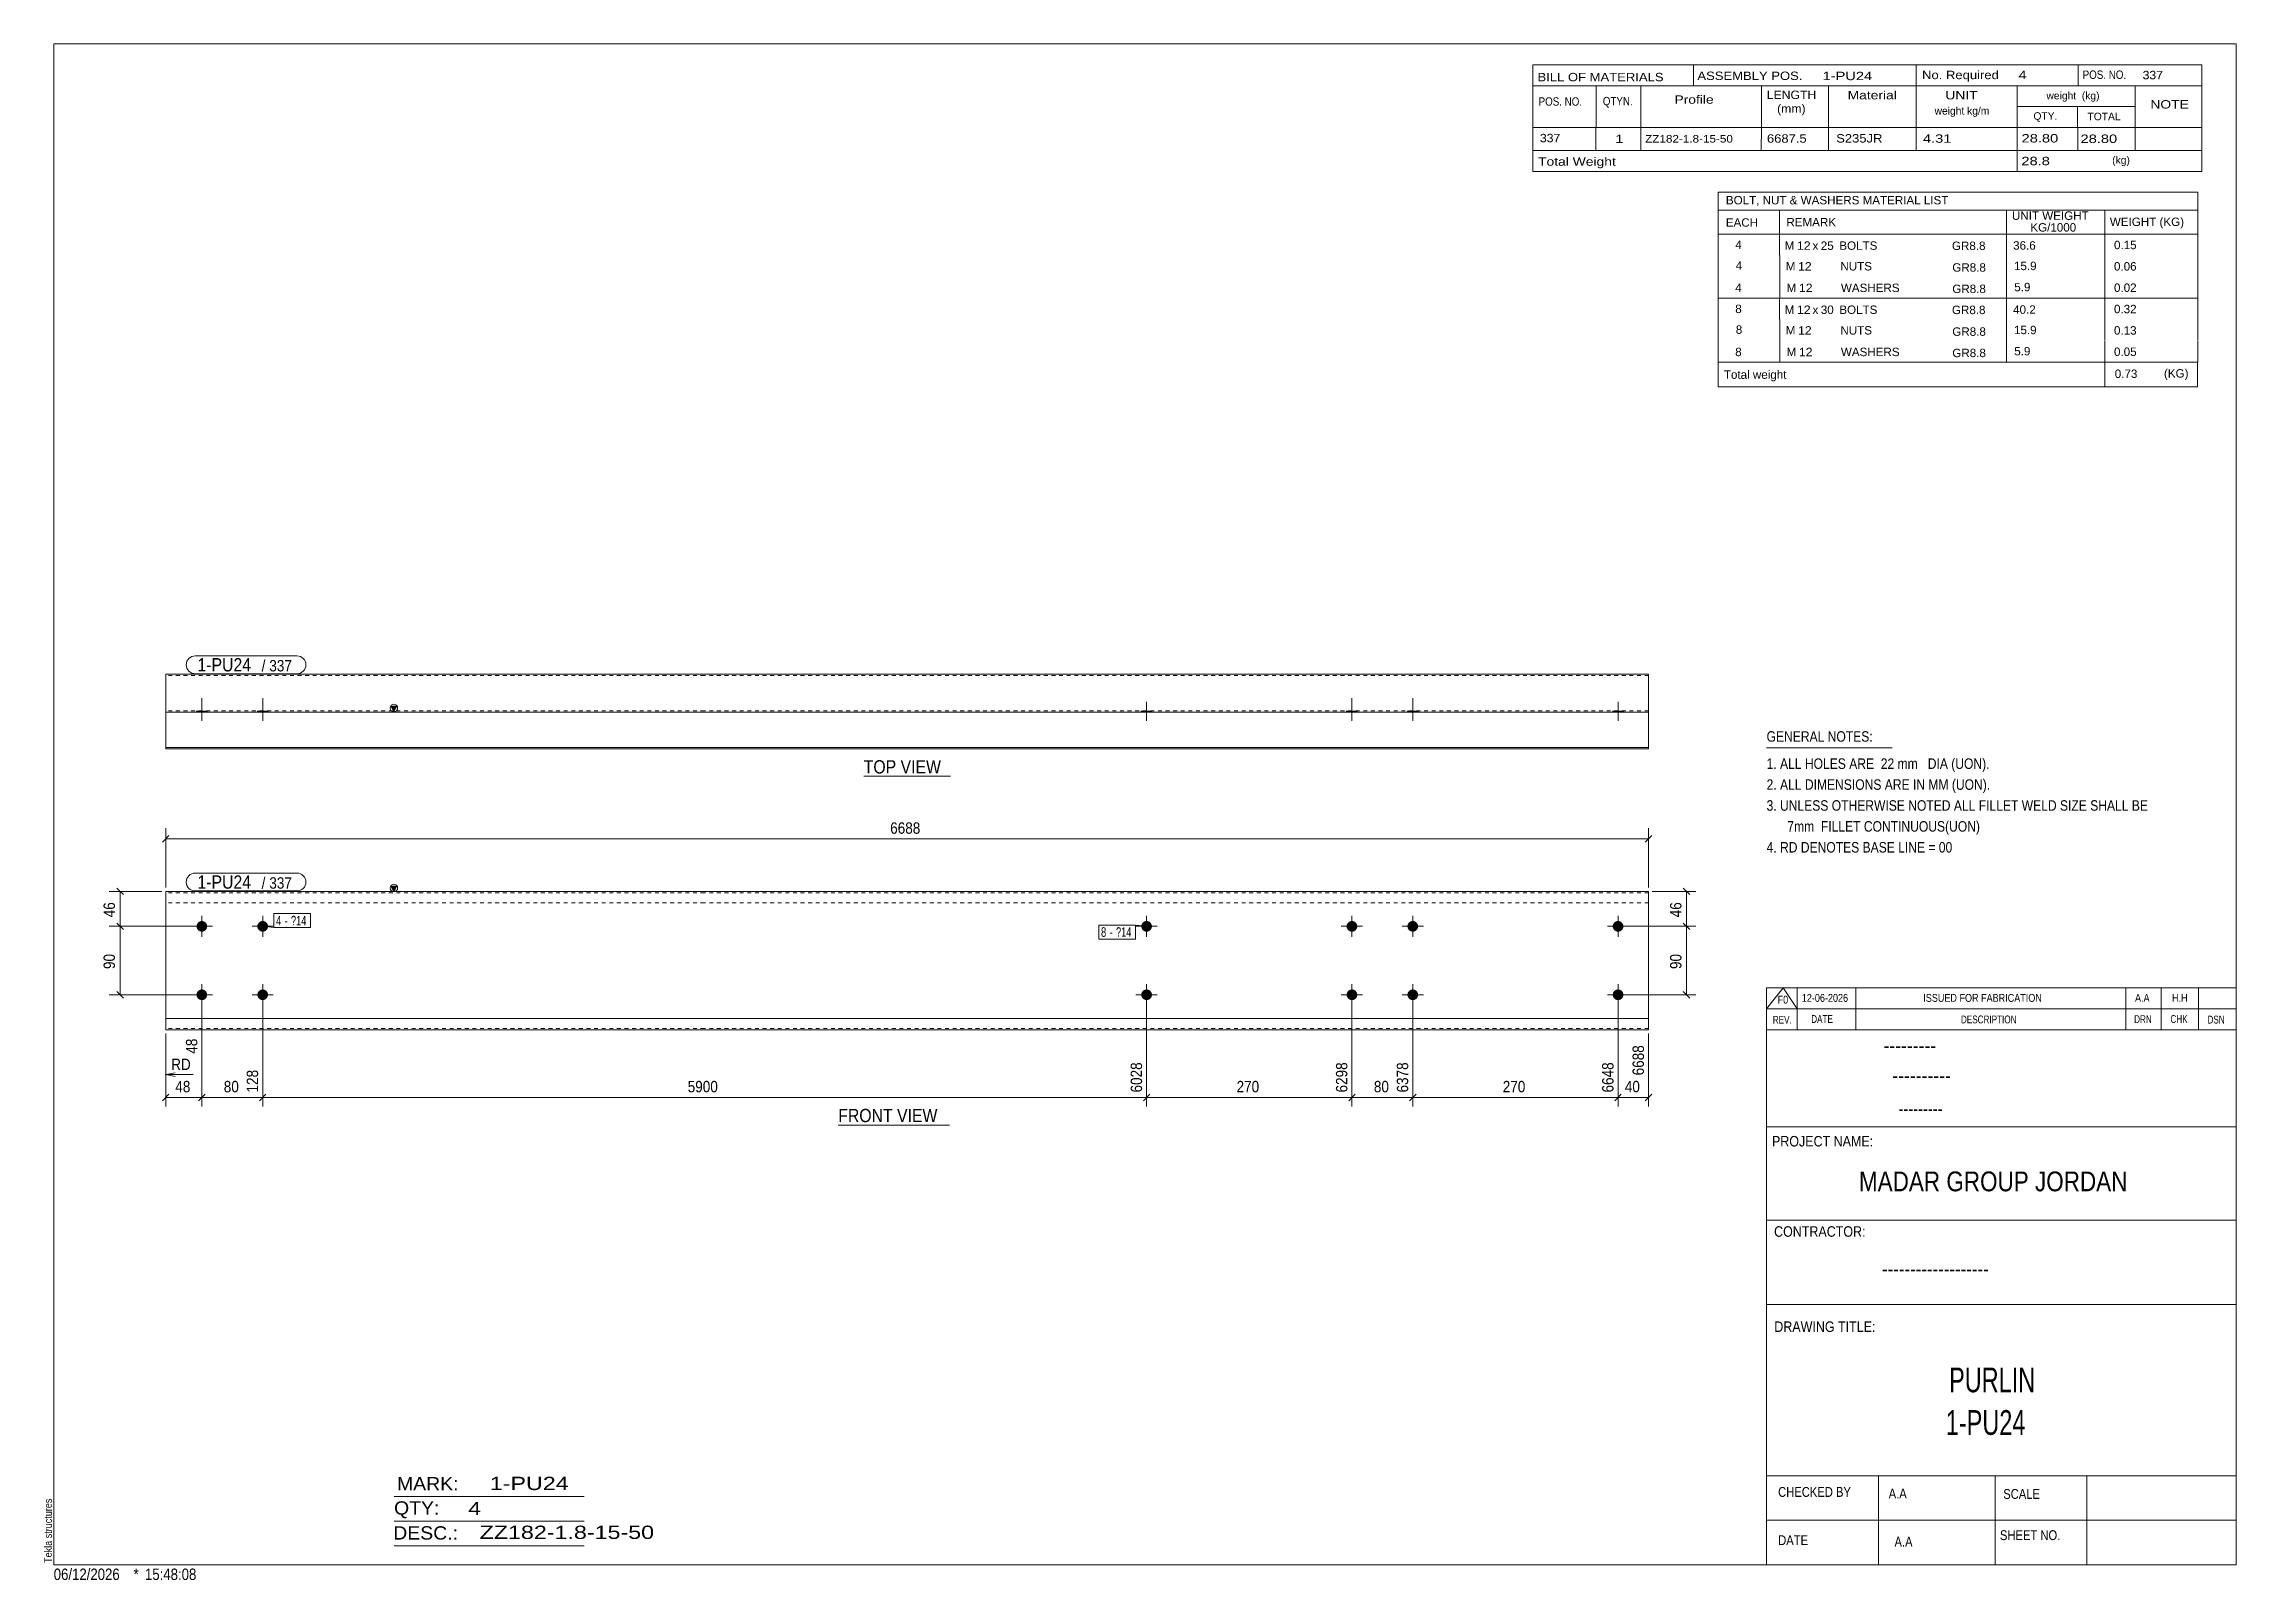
# Model space of a CAD drawing. Header units: millimetres. Extents: x 2 to 579, y 1 to 405.
import ezdxf

# ---------------------------------------------------------------- set-up
doc = ezdxf.new("R2010")
doc.units = ezdxf.units.MM
doc.linetypes.add('XKITLINE00', pattern=[0])
doc.linetypes.add('XKITLINE01', pattern=[4, 1, -1, 1, -1])
for name, color, linetype, lineweight in [('Bolt', 3, 'Continuous', 0), ('BoltMark', 7, 'Continuous', 0), ('Dimensions', 7, 'Continuous', 0), ('DrawingSheet', 5, 'Continuous', 0), ('OtherObjectType', 7, 'Continuous', 0), ('Part', 2, 'Continuous', 0), ('PartMark', 7, 'Continuous', 0)]:
    doc.layers.add(name, color=color, linetype=linetype, lineweight=lineweight)
doc.styles.add('@ARIAL_UNICODE_MS_BOLD', font='ARIAL.TTF')
doc.styles.add('ARIAL', font='ARIAL.TTF')
doc.styles.add('ARIAL_NARROW', font='ARIALN.TTF')
doc.styles.add('COMIC_SANS_MS_BOLD', font='COMICBD.TTF')
doc.styles.add('SWIS721_EX_BT', font='ARIAL.TTF')
doc.styles.add('SWISSE', font='ARIAL.TTF')

# ---------------------------------------------------------------- blocks, each defined once
blk = doc.blocks.new('*A1')
at = {"layer": 'Bolt'}
for points in [[(45.35, 172.88), (45.35, 172.84), (45.35, 172.81), (45.34, 172.77), (45.34, 172.74), (45.33, 172.7), (45.33, 172.67), (45.32, 172.64), (45.32, 172.6), (45.31, 172.57), (45.3, 172.54), (45.29, 172.5), (45.28, 172.47), (45.27, 172.44), (45.26, 172.41), (45.24, 172.37), (45.23, 172.34), (45.22, 172.31), (45.2, 172.28), (45.18, 172.25), (45.17, 172.22), (45.15, 172.19), (45.13, 172.16), (45.11, 172.13), (45.09, 172.1), (45.07, 172.08), (45.05, 172.05), (45.03, 172.02), (45.01, 172), (44.99, 171.97), (44.96, 171.94), (44.94, 171.92), (44.92, 171.9), (44.89, 171.87), (44.86, 171.85), (44.84, 171.83), (44.81, 171.81), (44.78, 171.79), (44.76, 171.77), (44.73, 171.75), (44.7, 171.73), (44.67, 171.71), (44.64, 171.69), (44.61, 171.68), (44.58, 171.66), (44.55, 171.64), (44.52, 171.63), (44.49, 171.62), (44.45, 171.6), (44.42, 171.59), (44.39, 171.58), (44.36, 171.57), (44.32, 171.56), (44.29, 171.55), (44.26, 171.54), (44.22, 171.54), (44.19, 171.53), (44.16, 171.53), (44.12, 171.52), (44.09, 171.52), (44.05, 171.51), (44.02, 171.51), (43.98, 171.51), (43.95, 171.51), (43.92, 171.51), (43.88, 171.51), (43.85, 171.51), (43.81, 171.52), (43.78, 171.52), (43.74, 171.53), (43.71, 171.53), (43.68, 171.54), (43.64, 171.54), (43.61, 171.55), (43.58, 171.56), (43.54, 171.57), (43.51, 171.58), (43.48, 171.59), (43.45, 171.6), (43.41, 171.62), (43.38, 171.63), (43.35, 171.64), (43.32, 171.66), (43.29, 171.68), (43.26, 171.69), (43.23, 171.71), (43.2, 171.73), (43.17, 171.75), (43.14, 171.77), (43.12, 171.79), (43.09, 171.81), (43.06, 171.83), (43.04, 171.85), (43.01, 171.87), (42.98, 171.9), (42.96, 171.92), (42.94, 171.94), (42.91, 171.97), (42.89, 172), (42.87, 172.02), (42.85, 172.05), (42.83, 172.08), (42.81, 172.1), (42.79, 172.13), (42.77, 172.16), (42.75, 172.19), (42.73, 172.22), (42.72, 172.25), (42.7, 172.28), (42.68, 172.31), (42.67, 172.34), (42.66, 172.37), (42.64, 172.41), (42.63, 172.44), (42.62, 172.47), (42.61, 172.5), (42.6, 172.54), (42.59, 172.57), (42.58, 172.6), (42.58, 172.64), (42.57, 172.67), (42.57, 172.7), (42.56, 172.74), (42.56, 172.77), (42.55, 172.81), (42.55, 172.84), (42.55, 172.88), (42.55, 172.91), (42.55, 172.94), (42.55, 172.98), (42.55, 173.01), (42.56, 173.05), (42.56, 173.08), (42.57, 173.12), (42.57, 173.15), (42.58, 173.18), (42.58, 173.22), (42.59, 173.25), (42.6, 173.28), (42.61, 173.32), (42.62, 173.35), (42.63, 173.38), (42.64, 173.41), (42.66, 173.45), (42.67, 173.48), (42.68, 173.51), (42.7, 173.54), (42.72, 173.57), (42.73, 173.6), (42.75, 173.63), (42.77, 173.66), (42.79, 173.69), (42.81, 173.72), (42.83, 173.74), (42.85, 173.77), (42.87, 173.8), (42.89, 173.82), (42.91, 173.85), (42.94, 173.88), (42.96, 173.9), (42.98, 173.92), (43.01, 173.95), (43.04, 173.97), (43.06, 173.99), (43.09, 174.01), (43.12, 174.03), (43.14, 174.05), (43.17, 174.07), (43.2, 174.09), (43.23, 174.11), (43.26, 174.13), (43.29, 174.14), (43.32, 174.16), (43.35, 174.18), (43.38, 174.19), (43.41, 174.2), (43.45, 174.22), (43.48, 174.23), (43.51, 174.24), (43.54, 174.25), (43.58, 174.26), (43.61, 174.27), (43.64, 174.28), (43.68, 174.28), (43.71, 174.29), (43.74, 174.29), (43.78, 174.3), (43.81, 174.3), (43.85, 174.31), (43.88, 174.31), (43.92, 174.31), (43.95, 174.31), (43.98, 174.31), (44.02, 174.31), (44.05, 174.31), (44.09, 174.3), (44.12, 174.3), (44.16, 174.29), (44.19, 174.29), (44.22, 174.28), (44.26, 174.28), (44.29, 174.27), (44.32, 174.26), (44.36, 174.25), (44.39, 174.24), (44.42, 174.23), (44.45, 174.22), (44.49, 174.2), (44.52, 174.19), (44.55, 174.18), (44.58, 174.16), (44.61, 174.14), (44.64, 174.13), (44.67, 174.11), (44.7, 174.09), (44.73, 174.07), (44.76, 174.05), (44.78, 174.03), (44.81, 174.01), (44.84, 173.99), (44.86, 173.97), (44.89, 173.95), (44.92, 173.92), (44.94, 173.9), (44.96, 173.88), (44.99, 173.85), (45.01, 173.82), (45.03, 173.8), (45.05, 173.77), (45.07, 173.74), (45.09, 173.72), (45.11, 173.69), (45.13, 173.66), (45.15, 173.63), (45.17, 173.6), (45.18, 173.57), (45.2, 173.54), (45.22, 173.51), (45.23, 173.48), (45.24, 173.45), (45.26, 173.41), (45.27, 173.38), (45.28, 173.35), (45.29, 173.32), (45.3, 173.28), (45.31, 173.25), (45.32, 173.22), (45.32, 173.18), (45.33, 173.15), (45.33, 173.12), (45.34, 173.08), (45.34, 173.05), (45.35, 173.01), (45.35, 172.98), (45.35, 172.94), (45.35, 172.91)], [(61.35, 172.88), (61.35, 172.84), (61.35, 172.81), (61.34, 172.77), (61.34, 172.74), (61.33, 172.7), (61.33, 172.67), (61.32, 172.64), (61.32, 172.6), (61.31, 172.57), (61.3, 172.54), (61.29, 172.5), (61.28, 172.47), (61.27, 172.44), (61.26, 172.41), (61.24, 172.37), (61.23, 172.34), (61.22, 172.31), (61.2, 172.28), (61.18, 172.25), (61.17, 172.22), (61.15, 172.19), (61.13, 172.16), (61.11, 172.13), (61.09, 172.1), (61.07, 172.08), (61.05, 172.05), (61.03, 172.02), (61.01, 172), (60.99, 171.97), (60.96, 171.94), (60.94, 171.92), (60.92, 171.9), (60.89, 171.87), (60.86, 171.85), (60.84, 171.83), (60.81, 171.81), (60.78, 171.79), (60.76, 171.77), (60.73, 171.75), (60.7, 171.73), (60.67, 171.71), (60.64, 171.69), (60.61, 171.68), (60.58, 171.66), (60.55, 171.64), (60.52, 171.63), (60.49, 171.62), (60.45, 171.6), (60.42, 171.59), (60.39, 171.58), (60.36, 171.57), (60.32, 171.56), (60.29, 171.55), (60.26, 171.54), (60.22, 171.54), (60.19, 171.53), (60.16, 171.53), (60.12, 171.52), (60.09, 171.52), (60.05, 171.51), (60.02, 171.51), (59.98, 171.51), (59.95, 171.51), (59.92, 171.51), (59.88, 171.51), (59.85, 171.51), (59.81, 171.52), (59.78, 171.52), (59.74, 171.53), (59.71, 171.53), (59.68, 171.54), (59.64, 171.54), (59.61, 171.55), (59.58, 171.56), (59.54, 171.57), (59.51, 171.58), (59.48, 171.59), (59.45, 171.6), (59.41, 171.62), (59.38, 171.63), (59.35, 171.64), (59.32, 171.66), (59.29, 171.68), (59.26, 171.69), (59.23, 171.71), (59.2, 171.73), (59.17, 171.75), (59.14, 171.77), (59.12, 171.79), (59.09, 171.81), (59.06, 171.83), (59.04, 171.85), (59.01, 171.87), (58.98, 171.9), (58.96, 171.92), (58.94, 171.94), (58.91, 171.97), (58.89, 172), (58.87, 172.02), (58.85, 172.05), (58.83, 172.08), (58.81, 172.1), (58.79, 172.13), (58.77, 172.16), (58.75, 172.19), (58.73, 172.22), (58.72, 172.25), (58.7, 172.28), (58.68, 172.31), (58.67, 172.34), (58.66, 172.37), (58.64, 172.41), (58.63, 172.44), (58.62, 172.47), (58.61, 172.5), (58.6, 172.54), (58.59, 172.57), (58.58, 172.6), (58.58, 172.64), (58.57, 172.67), (58.57, 172.7), (58.56, 172.74), (58.56, 172.77), (58.55, 172.81), (58.55, 172.84), (58.55, 172.88), (58.55, 172.91), (58.55, 172.94), (58.55, 172.98), (58.55, 173.01), (58.56, 173.05), (58.56, 173.08), (58.57, 173.12), (58.57, 173.15), (58.58, 173.18), (58.58, 173.22), (58.59, 173.25), (58.6, 173.28), (58.61, 173.32), (58.62, 173.35), (58.63, 173.38), (58.64, 173.41), (58.66, 173.45), (58.67, 173.48), (58.68, 173.51), (58.7, 173.54), (58.72, 173.57), (58.73, 173.6), (58.75, 173.63), (58.77, 173.66), (58.79, 173.69), (58.81, 173.72), (58.83, 173.74), (58.85, 173.77), (58.87, 173.8), (58.89, 173.82), (58.91, 173.85), (58.94, 173.88), (58.96, 173.9), (58.98, 173.92), (59.01, 173.95), (59.04, 173.97), (59.06, 173.99), (59.09, 174.01), (59.12, 174.03), (59.14, 174.05), (59.17, 174.07), (59.2, 174.09), (59.23, 174.11), (59.26, 174.13), (59.29, 174.14), (59.32, 174.16), (59.35, 174.18), (59.38, 174.19), (59.41, 174.2), (59.45, 174.22), (59.48, 174.23), (59.51, 174.24), (59.54, 174.25), (59.58, 174.26), (59.61, 174.27), (59.64, 174.28), (59.68, 174.28), (59.71, 174.29), (59.74, 174.29), (59.78, 174.3), (59.81, 174.3), (59.85, 174.31), (59.88, 174.31), (59.92, 174.31), (59.95, 174.31), (59.98, 174.31), (60.02, 174.31), (60.05, 174.31), (60.09, 174.3), (60.12, 174.3), (60.16, 174.29), (60.19, 174.29), (60.22, 174.28), (60.26, 174.28), (60.29, 174.27), (60.32, 174.26), (60.36, 174.25), (60.39, 174.24), (60.42, 174.23), (60.45, 174.22), (60.49, 174.2), (60.52, 174.19), (60.55, 174.18), (60.58, 174.16), (60.61, 174.14), (60.64, 174.13), (60.67, 174.11), (60.7, 174.09), (60.73, 174.07), (60.76, 174.05), (60.78, 174.03), (60.81, 174.01), (60.84, 173.99), (60.86, 173.97), (60.89, 173.95), (60.92, 173.92), (60.94, 173.9), (60.96, 173.88), (60.99, 173.85), (61.01, 173.82), (61.03, 173.8), (61.05, 173.77), (61.07, 173.74), (61.09, 173.72), (61.11, 173.69), (61.13, 173.66), (61.15, 173.63), (61.17, 173.6), (61.18, 173.57), (61.2, 173.54), (61.22, 173.51), (61.23, 173.48), (61.24, 173.45), (61.26, 173.41), (61.27, 173.38), (61.28, 173.35), (61.29, 173.32), (61.3, 173.28), (61.31, 173.25), (61.32, 173.22), (61.32, 173.18), (61.33, 173.15), (61.33, 173.12), (61.34, 173.08), (61.34, 173.05), (61.35, 173.01), (61.35, 172.98), (61.35, 172.94), (61.35, 172.91)], [(45.35, 154.88), (45.35, 154.84), (45.35, 154.81), (45.34, 154.77), (45.34, 154.74), (45.33, 154.7), (45.33, 154.67), (45.32, 154.64), (45.32, 154.6), (45.31, 154.57), (45.3, 154.54), (45.29, 154.5), (45.28, 154.47), (45.27, 154.44), (45.26, 154.41), (45.24, 154.37), (45.23, 154.34), (45.22, 154.31), (45.2, 154.28), (45.18, 154.25), (45.17, 154.22), (45.15, 154.19), (45.13, 154.16), (45.11, 154.13), (45.09, 154.1), (45.07, 154.08), (45.05, 154.05), (45.03, 154.02), (45.01, 154), (44.99, 153.97), (44.96, 153.94), (44.94, 153.92), (44.92, 153.9), (44.89, 153.87), (44.86, 153.85), (44.84, 153.83), (44.81, 153.81), (44.78, 153.79), (44.76, 153.77), (44.73, 153.75), (44.7, 153.73), (44.67, 153.71), (44.64, 153.69), (44.61, 153.68), (44.58, 153.66), (44.55, 153.64), (44.52, 153.63), (44.49, 153.62), (44.45, 153.6), (44.42, 153.59), (44.39, 153.58), (44.36, 153.57), (44.32, 153.56), (44.29, 153.55), (44.26, 153.54), (44.22, 153.54), (44.19, 153.53), (44.16, 153.53), (44.12, 153.52), (44.09, 153.52), (44.05, 153.51), (44.02, 153.51), (43.98, 153.51), (43.95, 153.51), (43.92, 153.51), (43.88, 153.51), (43.85, 153.51), (43.81, 153.52), (43.78, 153.52), (43.74, 153.53), (43.71, 153.53), (43.68, 153.54), (43.64, 153.54), (43.61, 153.55), (43.58, 153.56), (43.54, 153.57), (43.51, 153.58), (43.48, 153.59), (43.45, 153.6), (43.41, 153.62), (43.38, 153.63), (43.35, 153.64), (43.32, 153.66), (43.29, 153.68), (43.26, 153.69), (43.23, 153.71), (43.2, 153.73), (43.17, 153.75), (43.14, 153.77), (43.12, 153.79), (43.09, 153.81), (43.06, 153.83), (43.04, 153.85), (43.01, 153.87), (42.98, 153.9), (42.96, 153.92), (42.94, 153.94), (42.91, 153.97), (42.89, 154), (42.87, 154.02), (42.85, 154.05), (42.83, 154.08), (42.81, 154.1), (42.79, 154.13), (42.77, 154.16), (42.75, 154.19), (42.73, 154.22), (42.72, 154.25), (42.7, 154.28), (42.68, 154.31), (42.67, 154.34), (42.66, 154.37), (42.64, 154.41), (42.63, 154.44), (42.62, 154.47), (42.61, 154.5), (42.6, 154.54), (42.59, 154.57), (42.58, 154.6), (42.58, 154.64), (42.57, 154.67), (42.57, 154.7), (42.56, 154.74), (42.56, 154.77), (42.55, 154.81), (42.55, 154.84), (42.55, 154.88), (42.55, 154.91), (42.55, 154.94), (42.55, 154.98), (42.55, 155.01), (42.56, 155.05), (42.56, 155.08), (42.57, 155.12), (42.57, 155.15), (42.58, 155.18), (42.58, 155.22), (42.59, 155.25), (42.6, 155.28), (42.61, 155.32), (42.62, 155.35), (42.63, 155.38), (42.64, 155.41), (42.66, 155.45), (42.67, 155.48), (42.68, 155.51), (42.7, 155.54), (42.72, 155.57), (42.73, 155.6), (42.75, 155.63), (42.77, 155.66), (42.79, 155.69), (42.81, 155.72), (42.83, 155.74), (42.85, 155.77), (42.87, 155.8), (42.89, 155.82), (42.91, 155.85), (42.94, 155.88), (42.96, 155.9), (42.98, 155.92), (43.01, 155.95), (43.04, 155.97), (43.06, 155.99), (43.09, 156.01), (43.12, 156.03), (43.14, 156.05), (43.17, 156.07), (43.2, 156.09), (43.23, 156.11), (43.26, 156.13), (43.29, 156.14), (43.32, 156.16), (43.35, 156.18), (43.38, 156.19), (43.41, 156.2), (43.45, 156.22), (43.48, 156.23), (43.51, 156.24), (43.54, 156.25), (43.58, 156.26), (43.61, 156.27), (43.64, 156.28), (43.68, 156.28), (43.71, 156.29), (43.74, 156.29), (43.78, 156.3), (43.81, 156.3), (43.85, 156.31), (43.88, 156.31), (43.92, 156.31), (43.95, 156.31), (43.98, 156.31), (44.02, 156.31), (44.05, 156.31), (44.09, 156.3), (44.12, 156.3), (44.16, 156.29), (44.19, 156.29), (44.22, 156.28), (44.26, 156.28), (44.29, 156.27), (44.32, 156.26), (44.36, 156.25), (44.39, 156.24), (44.42, 156.23), (44.45, 156.22), (44.49, 156.2), (44.52, 156.19), (44.55, 156.18), (44.58, 156.16), (44.61, 156.14), (44.64, 156.13), (44.67, 156.11), (44.7, 156.09), (44.73, 156.07), (44.76, 156.05), (44.78, 156.03), (44.81, 156.01), (44.84, 155.99), (44.86, 155.97), (44.89, 155.95), (44.92, 155.92), (44.94, 155.9), (44.96, 155.88), (44.99, 155.85), (45.01, 155.82), (45.03, 155.8), (45.05, 155.77), (45.07, 155.74), (45.09, 155.72), (45.11, 155.69), (45.13, 155.66), (45.15, 155.63), (45.17, 155.6), (45.18, 155.57), (45.2, 155.54), (45.22, 155.51), (45.23, 155.48), (45.24, 155.45), (45.26, 155.41), (45.27, 155.38), (45.28, 155.35), (45.29, 155.32), (45.3, 155.28), (45.31, 155.25), (45.32, 155.22), (45.32, 155.18), (45.33, 155.15), (45.33, 155.12), (45.34, 155.08), (45.34, 155.05), (45.35, 155.01), (45.35, 154.98), (45.35, 154.94), (45.35, 154.91)], [(61.35, 154.88), (61.35, 154.84), (61.35, 154.81), (61.34, 154.77), (61.34, 154.74), (61.33, 154.7), (61.33, 154.67), (61.32, 154.64), (61.32, 154.6), (61.31, 154.57), (61.3, 154.54), (61.29, 154.5), (61.28, 154.47), (61.27, 154.44), (61.26, 154.41), (61.24, 154.37), (61.23, 154.34), (61.22, 154.31), (61.2, 154.28), (61.18, 154.25), (61.17, 154.22), (61.15, 154.19), (61.13, 154.16), (61.11, 154.13), (61.09, 154.1), (61.07, 154.08), (61.05, 154.05), (61.03, 154.02), (61.01, 154), (60.99, 153.97), (60.96, 153.94), (60.94, 153.92), (60.92, 153.9), (60.89, 153.87), (60.86, 153.85), (60.84, 153.83), (60.81, 153.81), (60.78, 153.79), (60.76, 153.77), (60.73, 153.75), (60.7, 153.73), (60.67, 153.71), (60.64, 153.69), (60.61, 153.68), (60.58, 153.66), (60.55, 153.64), (60.52, 153.63), (60.49, 153.62), (60.45, 153.6), (60.42, 153.59), (60.39, 153.58), (60.36, 153.57), (60.32, 153.56), (60.29, 153.55), (60.26, 153.54), (60.22, 153.54), (60.19, 153.53), (60.16, 153.53), (60.12, 153.52), (60.09, 153.52), (60.05, 153.51), (60.02, 153.51), (59.98, 153.51), (59.95, 153.51), (59.92, 153.51), (59.88, 153.51), (59.85, 153.51), (59.81, 153.52), (59.78, 153.52), (59.74, 153.53), (59.71, 153.53), (59.68, 153.54), (59.64, 153.54), (59.61, 153.55), (59.58, 153.56), (59.54, 153.57), (59.51, 153.58), (59.48, 153.59), (59.45, 153.6), (59.41, 153.62), (59.38, 153.63), (59.35, 153.64), (59.32, 153.66), (59.29, 153.68), (59.26, 153.69), (59.23, 153.71), (59.2, 153.73), (59.17, 153.75), (59.14, 153.77), (59.12, 153.79), (59.09, 153.81), (59.06, 153.83), (59.04, 153.85), (59.01, 153.87), (58.98, 153.9), (58.96, 153.92), (58.94, 153.94), (58.91, 153.97), (58.89, 154), (58.87, 154.02), (58.85, 154.05), (58.83, 154.08), (58.81, 154.1), (58.79, 154.13), (58.77, 154.16), (58.75, 154.19), (58.73, 154.22), (58.72, 154.25), (58.7, 154.28), (58.68, 154.31), (58.67, 154.34), (58.66, 154.37), (58.64, 154.41), (58.63, 154.44), (58.62, 154.47), (58.61, 154.5), (58.6, 154.54), (58.59, 154.57), (58.58, 154.6), (58.58, 154.64), (58.57, 154.67), (58.57, 154.7), (58.56, 154.74), (58.56, 154.77), (58.55, 154.81), (58.55, 154.84), (58.55, 154.88), (58.55, 154.91), (58.55, 154.94), (58.55, 154.98), (58.55, 155.01), (58.56, 155.05), (58.56, 155.08), (58.57, 155.12), (58.57, 155.15), (58.58, 155.18), (58.58, 155.22), (58.59, 155.25), (58.6, 155.28), (58.61, 155.32), (58.62, 155.35), (58.63, 155.38), (58.64, 155.41), (58.66, 155.45), (58.67, 155.48), (58.68, 155.51), (58.7, 155.54), (58.72, 155.57), (58.73, 155.6), (58.75, 155.63), (58.77, 155.66), (58.79, 155.69), (58.81, 155.72), (58.83, 155.74), (58.85, 155.77), (58.87, 155.8), (58.89, 155.82), (58.91, 155.85), (58.94, 155.88), (58.96, 155.9), (58.98, 155.92), (59.01, 155.95), (59.04, 155.97), (59.06, 155.99), (59.09, 156.01), (59.12, 156.03), (59.14, 156.05), (59.17, 156.07), (59.2, 156.09), (59.23, 156.11), (59.26, 156.13), (59.29, 156.14), (59.32, 156.16), (59.35, 156.18), (59.38, 156.19), (59.41, 156.2), (59.45, 156.22), (59.48, 156.23), (59.51, 156.24), (59.54, 156.25), (59.58, 156.26), (59.61, 156.27), (59.64, 156.28), (59.68, 156.28), (59.71, 156.29), (59.74, 156.29), (59.78, 156.3), (59.81, 156.3), (59.85, 156.31), (59.88, 156.31), (59.92, 156.31), (59.95, 156.31), (59.98, 156.31), (60.02, 156.31), (60.05, 156.31), (60.09, 156.3), (60.12, 156.3), (60.16, 156.29), (60.19, 156.29), (60.22, 156.28), (60.26, 156.28), (60.29, 156.27), (60.32, 156.26), (60.36, 156.25), (60.39, 156.24), (60.42, 156.23), (60.45, 156.22), (60.49, 156.2), (60.52, 156.19), (60.55, 156.18), (60.58, 156.16), (60.61, 156.14), (60.64, 156.13), (60.67, 156.11), (60.7, 156.09), (60.73, 156.07), (60.76, 156.05), (60.78, 156.03), (60.81, 156.01), (60.84, 155.99), (60.86, 155.97), (60.89, 155.95), (60.92, 155.92), (60.94, 155.9), (60.96, 155.88), (60.99, 155.85), (61.01, 155.82), (61.03, 155.8), (61.05, 155.77), (61.07, 155.74), (61.09, 155.72), (61.11, 155.69), (61.13, 155.66), (61.15, 155.63), (61.17, 155.6), (61.18, 155.57), (61.2, 155.54), (61.22, 155.51), (61.23, 155.48), (61.24, 155.45), (61.26, 155.41), (61.27, 155.38), (61.28, 155.35), (61.29, 155.32), (61.3, 155.28), (61.31, 155.25), (61.32, 155.22), (61.32, 155.18), (61.33, 155.15), (61.33, 155.12), (61.34, 155.08), (61.34, 155.05), (61.35, 155.01), (61.35, 154.98), (61.35, 154.94), (61.35, 154.91)]]:
    blk.add_hatch(color=3, dxfattribs=at).paths.add_polyline_path(points, flags=17)
at = {"layer": 'Bolt', "color": 3, "linetype": 'XKITLINE00', "lineweight": 0}
for p, q in [((43.95, 175.71), (43.95, 170.11)), ((59.95, 175.71), (59.95, 170.11)), ((46.75, 172.91), (41.15, 172.91)), ((62.75, 172.91), (57.15, 172.91)), ((43.95, 157.71), (43.95, 152.11)), ((59.95, 157.71), (59.95, 152.11)), ((46.75, 154.91), (41.15, 154.91)), ((62.75, 154.91), (57.15, 154.91))]:
    blk.add_line(p, q, dxfattribs=at)
blk = doc.blocks.new('*A2')
at = {"layer": 'Bolt'}
for points in [[(347.84, 172.88), (347.84, 172.84), (347.83, 172.81), (347.83, 172.77), (347.83, 172.74), (347.82, 172.7), (347.82, 172.67), (347.81, 172.64), (347.8, 172.6), (347.8, 172.57), (347.79, 172.54), (347.78, 172.5), (347.77, 172.47), (347.76, 172.44), (347.74, 172.41), (347.73, 172.37), (347.72, 172.34), (347.7, 172.31), (347.69, 172.28), (347.67, 172.25), (347.66, 172.22), (347.64, 172.19), (347.62, 172.16), (347.6, 172.13), (347.58, 172.1), (347.56, 172.08), (347.54, 172.05), (347.52, 172.02), (347.5, 172), (347.48, 171.97), (347.45, 171.94), (347.43, 171.92), (347.4, 171.9), (347.38, 171.87), (347.35, 171.85), (347.33, 171.83), (347.3, 171.81), (347.27, 171.79), (347.24, 171.77), (347.22, 171.75), (347.19, 171.73), (347.16, 171.71), (347.13, 171.69), (347.1, 171.68), (347.07, 171.66), (347.04, 171.64), (347.01, 171.63), (346.97, 171.62), (346.94, 171.6), (346.91, 171.59), (346.88, 171.58), (346.84, 171.57), (346.81, 171.56), (346.78, 171.55), (346.74, 171.54), (346.71, 171.54), (346.68, 171.53), (346.64, 171.53), (346.61, 171.52), (346.58, 171.52), (346.54, 171.51), (346.51, 171.51), (346.47, 171.51), (346.44, 171.51), (346.4, 171.51), (346.37, 171.51), (346.33, 171.51), (346.3, 171.52), (346.27, 171.52), (346.23, 171.53), (346.2, 171.53), (346.16, 171.54), (346.13, 171.54), (346.1, 171.55), (346.06, 171.56), (346.03, 171.57), (346, 171.58), (345.97, 171.59), (345.93, 171.6), (345.9, 171.62), (345.87, 171.63), (345.84, 171.64), (345.81, 171.66), (345.78, 171.68), (345.75, 171.69), (345.72, 171.71), (345.69, 171.73), (345.66, 171.75), (345.63, 171.77), (345.6, 171.79), (345.58, 171.81), (345.55, 171.83), (345.52, 171.85), (345.5, 171.87), (345.47, 171.9), (345.45, 171.92), (345.42, 171.94), (345.4, 171.97), (345.38, 172), (345.36, 172.02), (345.33, 172.05), (345.31, 172.08), (345.29, 172.1), (345.27, 172.13), (345.26, 172.16), (345.24, 172.19), (345.22, 172.22), (345.2, 172.25), (345.19, 172.28), (345.17, 172.31), (345.16, 172.34), (345.14, 172.37), (345.13, 172.41), (345.12, 172.44), (345.11, 172.47), (345.1, 172.5), (345.09, 172.54), (345.08, 172.57), (345.07, 172.6), (345.06, 172.64), (345.06, 172.67), (345.05, 172.7), (345.05, 172.74), (345.04, 172.77), (345.04, 172.81), (345.04, 172.84), (345.04, 172.88), (345.04, 172.91), (345.04, 172.94), (345.04, 172.98), (345.04, 173.01), (345.04, 173.05), (345.05, 173.08), (345.05, 173.12), (345.06, 173.15), (345.06, 173.18), (345.07, 173.22), (345.08, 173.25), (345.09, 173.28), (345.1, 173.32), (345.11, 173.35), (345.12, 173.38), (345.13, 173.41), (345.14, 173.45), (345.16, 173.48), (345.17, 173.51), (345.19, 173.54), (345.2, 173.57), (345.22, 173.6), (345.24, 173.63), (345.26, 173.66), (345.27, 173.69), (345.29, 173.72), (345.31, 173.74), (345.33, 173.77), (345.36, 173.8), (345.38, 173.82), (345.4, 173.85), (345.42, 173.88), (345.45, 173.9), (345.47, 173.92), (345.5, 173.95), (345.52, 173.97), (345.55, 173.99), (345.58, 174.01), (345.6, 174.03), (345.63, 174.05), (345.66, 174.07), (345.69, 174.09), (345.72, 174.11), (345.75, 174.13), (345.78, 174.14), (345.81, 174.16), (345.84, 174.18), (345.87, 174.19), (345.9, 174.2), (345.93, 174.22), (345.97, 174.23), (346, 174.24), (346.03, 174.25), (346.06, 174.26), (346.1, 174.27), (346.13, 174.28), (346.16, 174.28), (346.2, 174.29), (346.23, 174.29), (346.27, 174.3), (346.3, 174.3), (346.33, 174.31), (346.37, 174.31), (346.4, 174.31), (346.44, 174.31), (346.47, 174.31), (346.51, 174.31), (346.54, 174.31), (346.58, 174.3), (346.61, 174.3), (346.64, 174.29), (346.68, 174.29), (346.71, 174.28), (346.74, 174.28), (346.78, 174.27), (346.81, 174.26), (346.84, 174.25), (346.88, 174.24), (346.91, 174.23), (346.94, 174.22), (346.97, 174.2), (347.01, 174.19), (347.04, 174.18), (347.07, 174.16), (347.1, 174.14), (347.13, 174.13), (347.16, 174.11), (347.19, 174.09), (347.22, 174.07), (347.24, 174.05), (347.27, 174.03), (347.3, 174.01), (347.33, 173.99), (347.35, 173.97), (347.38, 173.95), (347.4, 173.92), (347.43, 173.9), (347.45, 173.88), (347.48, 173.85), (347.5, 173.82), (347.52, 173.8), (347.54, 173.77), (347.56, 173.74), (347.58, 173.72), (347.6, 173.69), (347.62, 173.66), (347.64, 173.63), (347.66, 173.6), (347.67, 173.57), (347.69, 173.54), (347.7, 173.51), (347.72, 173.48), (347.73, 173.45), (347.74, 173.41), (347.76, 173.38), (347.77, 173.35), (347.78, 173.32), (347.79, 173.28), (347.8, 173.25), (347.8, 173.22), (347.81, 173.18), (347.82, 173.15), (347.82, 173.12), (347.83, 173.08), (347.83, 173.05), (347.83, 173.01), (347.84, 172.98), (347.84, 172.94), (347.84, 172.91)], [(363.84, 172.88), (363.84, 172.84), (363.83, 172.81), (363.83, 172.77), (363.83, 172.74), (363.82, 172.7), (363.82, 172.67), (363.81, 172.64), (363.8, 172.6), (363.8, 172.57), (363.79, 172.54), (363.78, 172.5), (363.77, 172.47), (363.76, 172.44), (363.74, 172.41), (363.73, 172.37), (363.72, 172.34), (363.7, 172.31), (363.69, 172.28), (363.67, 172.25), (363.66, 172.22), (363.64, 172.19), (363.62, 172.16), (363.6, 172.13), (363.58, 172.1), (363.56, 172.08), (363.54, 172.05), (363.52, 172.02), (363.5, 172), (363.48, 171.97), (363.45, 171.94), (363.43, 171.92), (363.4, 171.9), (363.38, 171.87), (363.35, 171.85), (363.33, 171.83), (363.3, 171.81), (363.27, 171.79), (363.24, 171.77), (363.22, 171.75), (363.19, 171.73), (363.16, 171.71), (363.13, 171.69), (363.1, 171.68), (363.07, 171.66), (363.04, 171.64), (363.01, 171.63), (362.97, 171.62), (362.94, 171.6), (362.91, 171.59), (362.88, 171.58), (362.84, 171.57), (362.81, 171.56), (362.78, 171.55), (362.74, 171.54), (362.71, 171.54), (362.68, 171.53), (362.64, 171.53), (362.61, 171.52), (362.58, 171.52), (362.54, 171.51), (362.51, 171.51), (362.47, 171.51), (362.44, 171.51), (362.4, 171.51), (362.37, 171.51), (362.33, 171.51), (362.3, 171.52), (362.27, 171.52), (362.23, 171.53), (362.2, 171.53), (362.16, 171.54), (362.13, 171.54), (362.1, 171.55), (362.06, 171.56), (362.03, 171.57), (362, 171.58), (361.97, 171.59), (361.93, 171.6), (361.9, 171.62), (361.87, 171.63), (361.84, 171.64), (361.81, 171.66), (361.78, 171.68), (361.75, 171.69), (361.72, 171.71), (361.69, 171.73), (361.66, 171.75), (361.63, 171.77), (361.6, 171.79), (361.58, 171.81), (361.55, 171.83), (361.52, 171.85), (361.5, 171.87), (361.47, 171.9), (361.45, 171.92), (361.42, 171.94), (361.4, 171.97), (361.38, 172), (361.36, 172.02), (361.33, 172.05), (361.31, 172.08), (361.29, 172.1), (361.27, 172.13), (361.26, 172.16), (361.24, 172.19), (361.22, 172.22), (361.2, 172.25), (361.19, 172.28), (361.17, 172.31), (361.16, 172.34), (361.14, 172.37), (361.13, 172.41), (361.12, 172.44), (361.11, 172.47), (361.1, 172.5), (361.09, 172.54), (361.08, 172.57), (361.07, 172.6), (361.06, 172.64), (361.06, 172.67), (361.05, 172.7), (361.05, 172.74), (361.04, 172.77), (361.04, 172.81), (361.04, 172.84), (361.04, 172.88), (361.04, 172.91), (361.04, 172.94), (361.04, 172.98), (361.04, 173.01), (361.04, 173.05), (361.05, 173.08), (361.05, 173.12), (361.06, 173.15), (361.06, 173.18), (361.07, 173.22), (361.08, 173.25), (361.09, 173.28), (361.1, 173.32), (361.11, 173.35), (361.12, 173.38), (361.13, 173.41), (361.14, 173.45), (361.16, 173.48), (361.17, 173.51), (361.19, 173.54), (361.2, 173.57), (361.22, 173.6), (361.24, 173.63), (361.26, 173.66), (361.27, 173.69), (361.29, 173.72), (361.31, 173.74), (361.33, 173.77), (361.36, 173.8), (361.38, 173.82), (361.4, 173.85), (361.42, 173.88), (361.45, 173.9), (361.47, 173.92), (361.5, 173.95), (361.52, 173.97), (361.55, 173.99), (361.58, 174.01), (361.6, 174.03), (361.63, 174.05), (361.66, 174.07), (361.69, 174.09), (361.72, 174.11), (361.75, 174.13), (361.78, 174.14), (361.81, 174.16), (361.84, 174.18), (361.87, 174.19), (361.9, 174.2), (361.93, 174.22), (361.97, 174.23), (362, 174.24), (362.03, 174.25), (362.06, 174.26), (362.1, 174.27), (362.13, 174.28), (362.16, 174.28), (362.2, 174.29), (362.23, 174.29), (362.27, 174.3), (362.3, 174.3), (362.33, 174.31), (362.37, 174.31), (362.4, 174.31), (362.44, 174.31), (362.47, 174.31), (362.51, 174.31), (362.54, 174.31), (362.58, 174.3), (362.61, 174.3), (362.64, 174.29), (362.68, 174.29), (362.71, 174.28), (362.74, 174.28), (362.78, 174.27), (362.81, 174.26), (362.84, 174.25), (362.88, 174.24), (362.91, 174.23), (362.94, 174.22), (362.97, 174.2), (363.01, 174.19), (363.04, 174.18), (363.07, 174.16), (363.1, 174.14), (363.13, 174.13), (363.16, 174.11), (363.19, 174.09), (363.22, 174.07), (363.24, 174.05), (363.27, 174.03), (363.3, 174.01), (363.33, 173.99), (363.35, 173.97), (363.38, 173.95), (363.4, 173.92), (363.43, 173.9), (363.45, 173.88), (363.48, 173.85), (363.5, 173.82), (363.52, 173.8), (363.54, 173.77), (363.56, 173.74), (363.58, 173.72), (363.6, 173.69), (363.62, 173.66), (363.64, 173.63), (363.66, 173.6), (363.67, 173.57), (363.69, 173.54), (363.7, 173.51), (363.72, 173.48), (363.73, 173.45), (363.74, 173.41), (363.76, 173.38), (363.77, 173.35), (363.78, 173.32), (363.79, 173.28), (363.8, 173.25), (363.8, 173.22), (363.81, 173.18), (363.82, 173.15), (363.82, 173.12), (363.83, 173.08), (363.83, 173.05), (363.83, 173.01), (363.84, 172.98), (363.84, 172.94), (363.84, 172.91)], [(347.84, 154.88), (347.84, 154.84), (347.83, 154.81), (347.83, 154.77), (347.83, 154.74), (347.82, 154.7), (347.82, 154.67), (347.81, 154.64), (347.8, 154.6), (347.8, 154.57), (347.79, 154.54), (347.78, 154.5), (347.77, 154.47), (347.76, 154.44), (347.74, 154.41), (347.73, 154.37), (347.72, 154.34), (347.7, 154.31), (347.69, 154.28), (347.67, 154.25), (347.66, 154.22), (347.64, 154.19), (347.62, 154.16), (347.6, 154.13), (347.58, 154.1), (347.56, 154.08), (347.54, 154.05), (347.52, 154.02), (347.5, 154), (347.48, 153.97), (347.45, 153.94), (347.43, 153.92), (347.4, 153.9), (347.38, 153.87), (347.35, 153.85), (347.33, 153.83), (347.3, 153.81), (347.27, 153.79), (347.24, 153.77), (347.22, 153.75), (347.19, 153.73), (347.16, 153.71), (347.13, 153.69), (347.1, 153.68), (347.07, 153.66), (347.04, 153.64), (347.01, 153.63), (346.97, 153.62), (346.94, 153.6), (346.91, 153.59), (346.88, 153.58), (346.84, 153.57), (346.81, 153.56), (346.78, 153.55), (346.74, 153.54), (346.71, 153.54), (346.68, 153.53), (346.64, 153.53), (346.61, 153.52), (346.58, 153.52), (346.54, 153.51), (346.51, 153.51), (346.47, 153.51), (346.44, 153.51), (346.4, 153.51), (346.37, 153.51), (346.33, 153.51), (346.3, 153.52), (346.27, 153.52), (346.23, 153.53), (346.2, 153.53), (346.16, 153.54), (346.13, 153.54), (346.1, 153.55), (346.06, 153.56), (346.03, 153.57), (346, 153.58), (345.97, 153.59), (345.93, 153.6), (345.9, 153.62), (345.87, 153.63), (345.84, 153.64), (345.81, 153.66), (345.78, 153.68), (345.75, 153.69), (345.72, 153.71), (345.69, 153.73), (345.66, 153.75), (345.63, 153.77), (345.6, 153.79), (345.58, 153.81), (345.55, 153.83), (345.52, 153.85), (345.5, 153.87), (345.47, 153.9), (345.45, 153.92), (345.42, 153.94), (345.4, 153.97), (345.38, 154), (345.36, 154.02), (345.33, 154.05), (345.31, 154.08), (345.29, 154.1), (345.27, 154.13), (345.26, 154.16), (345.24, 154.19), (345.22, 154.22), (345.2, 154.25), (345.19, 154.28), (345.17, 154.31), (345.16, 154.34), (345.14, 154.37), (345.13, 154.41), (345.12, 154.44), (345.11, 154.47), (345.1, 154.5), (345.09, 154.54), (345.08, 154.57), (345.07, 154.6), (345.06, 154.64), (345.06, 154.67), (345.05, 154.7), (345.05, 154.74), (345.04, 154.77), (345.04, 154.81), (345.04, 154.84), (345.04, 154.88), (345.04, 154.91), (345.04, 154.94), (345.04, 154.98), (345.04, 155.01), (345.04, 155.05), (345.05, 155.08), (345.05, 155.12), (345.06, 155.15), (345.06, 155.18), (345.07, 155.22), (345.08, 155.25), (345.09, 155.28), (345.1, 155.32), (345.11, 155.35), (345.12, 155.38), (345.13, 155.41), (345.14, 155.45), (345.16, 155.48), (345.17, 155.51), (345.19, 155.54), (345.2, 155.57), (345.22, 155.6), (345.24, 155.63), (345.26, 155.66), (345.27, 155.69), (345.29, 155.72), (345.31, 155.74), (345.33, 155.77), (345.36, 155.8), (345.38, 155.82), (345.4, 155.85), (345.42, 155.88), (345.45, 155.9), (345.47, 155.92), (345.5, 155.95), (345.52, 155.97), (345.55, 155.99), (345.58, 156.01), (345.6, 156.03), (345.63, 156.05), (345.66, 156.07), (345.69, 156.09), (345.72, 156.11), (345.75, 156.13), (345.78, 156.14), (345.81, 156.16), (345.84, 156.18), (345.87, 156.19), (345.9, 156.2), (345.93, 156.22), (345.97, 156.23), (346, 156.24), (346.03, 156.25), (346.06, 156.26), (346.1, 156.27), (346.13, 156.28), (346.16, 156.28), (346.2, 156.29), (346.23, 156.29), (346.27, 156.3), (346.3, 156.3), (346.33, 156.31), (346.37, 156.31), (346.4, 156.31), (346.44, 156.31), (346.47, 156.31), (346.51, 156.31), (346.54, 156.31), (346.58, 156.3), (346.61, 156.3), (346.64, 156.29), (346.68, 156.29), (346.71, 156.28), (346.74, 156.28), (346.78, 156.27), (346.81, 156.26), (346.84, 156.25), (346.88, 156.24), (346.91, 156.23), (346.94, 156.22), (346.97, 156.2), (347.01, 156.19), (347.04, 156.18), (347.07, 156.16), (347.1, 156.14), (347.13, 156.13), (347.16, 156.11), (347.19, 156.09), (347.22, 156.07), (347.24, 156.05), (347.27, 156.03), (347.3, 156.01), (347.33, 155.99), (347.35, 155.97), (347.38, 155.95), (347.4, 155.92), (347.43, 155.9), (347.45, 155.88), (347.48, 155.85), (347.5, 155.82), (347.52, 155.8), (347.54, 155.77), (347.56, 155.74), (347.58, 155.72), (347.6, 155.69), (347.62, 155.66), (347.64, 155.63), (347.66, 155.6), (347.67, 155.57), (347.69, 155.54), (347.7, 155.51), (347.72, 155.48), (347.73, 155.45), (347.74, 155.41), (347.76, 155.38), (347.77, 155.35), (347.78, 155.32), (347.79, 155.28), (347.8, 155.25), (347.8, 155.22), (347.81, 155.18), (347.82, 155.15), (347.82, 155.12), (347.83, 155.08), (347.83, 155.05), (347.83, 155.01), (347.84, 154.98), (347.84, 154.94), (347.84, 154.91)], [(363.84, 154.88), (363.84, 154.84), (363.83, 154.81), (363.83, 154.77), (363.83, 154.74), (363.82, 154.7), (363.82, 154.67), (363.81, 154.64), (363.8, 154.6), (363.8, 154.57), (363.79, 154.54), (363.78, 154.5), (363.77, 154.47), (363.76, 154.44), (363.74, 154.41), (363.73, 154.37), (363.72, 154.34), (363.7, 154.31), (363.69, 154.28), (363.67, 154.25), (363.66, 154.22), (363.64, 154.19), (363.62, 154.16), (363.6, 154.13), (363.58, 154.1), (363.56, 154.08), (363.54, 154.05), (363.52, 154.02), (363.5, 154), (363.48, 153.97), (363.45, 153.94), (363.43, 153.92), (363.4, 153.9), (363.38, 153.87), (363.35, 153.85), (363.33, 153.83), (363.3, 153.81), (363.27, 153.79), (363.24, 153.77), (363.22, 153.75), (363.19, 153.73), (363.16, 153.71), (363.13, 153.69), (363.1, 153.68), (363.07, 153.66), (363.04, 153.64), (363.01, 153.63), (362.97, 153.62), (362.94, 153.6), (362.91, 153.59), (362.88, 153.58), (362.84, 153.57), (362.81, 153.56), (362.78, 153.55), (362.74, 153.54), (362.71, 153.54), (362.68, 153.53), (362.64, 153.53), (362.61, 153.52), (362.58, 153.52), (362.54, 153.51), (362.51, 153.51), (362.47, 153.51), (362.44, 153.51), (362.4, 153.51), (362.37, 153.51), (362.33, 153.51), (362.3, 153.52), (362.27, 153.52), (362.23, 153.53), (362.2, 153.53), (362.16, 153.54), (362.13, 153.54), (362.1, 153.55), (362.06, 153.56), (362.03, 153.57), (362, 153.58), (361.97, 153.59), (361.93, 153.6), (361.9, 153.62), (361.87, 153.63), (361.84, 153.64), (361.81, 153.66), (361.78, 153.68), (361.75, 153.69), (361.72, 153.71), (361.69, 153.73), (361.66, 153.75), (361.63, 153.77), (361.6, 153.79), (361.58, 153.81), (361.55, 153.83), (361.52, 153.85), (361.5, 153.87), (361.47, 153.9), (361.45, 153.92), (361.42, 153.94), (361.4, 153.97), (361.38, 154), (361.36, 154.02), (361.33, 154.05), (361.31, 154.08), (361.29, 154.1), (361.27, 154.13), (361.26, 154.16), (361.24, 154.19), (361.22, 154.22), (361.2, 154.25), (361.19, 154.28), (361.17, 154.31), (361.16, 154.34), (361.14, 154.37), (361.13, 154.41), (361.12, 154.44), (361.11, 154.47), (361.1, 154.5), (361.09, 154.54), (361.08, 154.57), (361.07, 154.6), (361.06, 154.64), (361.06, 154.67), (361.05, 154.7), (361.05, 154.74), (361.04, 154.77), (361.04, 154.81), (361.04, 154.84), (361.04, 154.88), (361.04, 154.91), (361.04, 154.94), (361.04, 154.98), (361.04, 155.01), (361.04, 155.05), (361.05, 155.08), (361.05, 155.12), (361.06, 155.15), (361.06, 155.18), (361.07, 155.22), (361.08, 155.25), (361.09, 155.28), (361.1, 155.32), (361.11, 155.35), (361.12, 155.38), (361.13, 155.41), (361.14, 155.45), (361.16, 155.48), (361.17, 155.51), (361.19, 155.54), (361.2, 155.57), (361.22, 155.6), (361.24, 155.63), (361.26, 155.66), (361.27, 155.69), (361.29, 155.72), (361.31, 155.74), (361.33, 155.77), (361.36, 155.8), (361.38, 155.82), (361.4, 155.85), (361.42, 155.88), (361.45, 155.9), (361.47, 155.92), (361.5, 155.95), (361.52, 155.97), (361.55, 155.99), (361.58, 156.01), (361.6, 156.03), (361.63, 156.05), (361.66, 156.07), (361.69, 156.09), (361.72, 156.11), (361.75, 156.13), (361.78, 156.14), (361.81, 156.16), (361.84, 156.18), (361.87, 156.19), (361.9, 156.2), (361.93, 156.22), (361.97, 156.23), (362, 156.24), (362.03, 156.25), (362.06, 156.26), (362.1, 156.27), (362.13, 156.28), (362.16, 156.28), (362.2, 156.29), (362.23, 156.29), (362.27, 156.3), (362.3, 156.3), (362.33, 156.31), (362.37, 156.31), (362.4, 156.31), (362.44, 156.31), (362.47, 156.31), (362.51, 156.31), (362.54, 156.31), (362.58, 156.3), (362.61, 156.3), (362.64, 156.29), (362.68, 156.29), (362.71, 156.28), (362.74, 156.28), (362.78, 156.27), (362.81, 156.26), (362.84, 156.25), (362.88, 156.24), (362.91, 156.23), (362.94, 156.22), (362.97, 156.2), (363.01, 156.19), (363.04, 156.18), (363.07, 156.16), (363.1, 156.14), (363.13, 156.13), (363.16, 156.11), (363.19, 156.09), (363.22, 156.07), (363.24, 156.05), (363.27, 156.03), (363.3, 156.01), (363.33, 155.99), (363.35, 155.97), (363.38, 155.95), (363.4, 155.92), (363.43, 155.9), (363.45, 155.88), (363.48, 155.85), (363.5, 155.82), (363.52, 155.8), (363.54, 155.77), (363.56, 155.74), (363.58, 155.72), (363.6, 155.69), (363.62, 155.66), (363.64, 155.63), (363.66, 155.6), (363.67, 155.57), (363.69, 155.54), (363.7, 155.51), (363.72, 155.48), (363.73, 155.45), (363.74, 155.41), (363.76, 155.38), (363.77, 155.35), (363.78, 155.32), (363.79, 155.28), (363.8, 155.25), (363.8, 155.22), (363.81, 155.18), (363.82, 155.15), (363.82, 155.12), (363.83, 155.08), (363.83, 155.05), (363.83, 155.01), (363.84, 154.98), (363.84, 154.94), (363.84, 154.91)]]:
    blk.add_hatch(color=3, dxfattribs=at).paths.add_polyline_path(points, flags=17)
at = {"layer": 'Bolt', "color": 3, "linetype": 'XKITLINE00', "lineweight": 0}
for p, q in [((346.44, 175.71), (346.44, 170.11)), ((362.44, 175.71), (362.44, 170.11)), ((349.24, 172.91), (343.64, 172.91)), ((365.24, 172.91), (359.64, 172.91)), ((346.44, 157.71), (346.44, 152.11)), ((362.44, 157.71), (362.44, 152.11)), ((349.24, 154.91), (343.64, 154.91)), ((365.24, 154.91), (359.64, 154.91))]:
    blk.add_line(p, q, dxfattribs=at)
blk = doc.blocks.new('*A3')
at = {"layer": 'Bolt'}
for points in [[(293.84, 172.88), (293.84, 172.84), (293.83, 172.81), (293.83, 172.77), (293.83, 172.74), (293.82, 172.7), (293.82, 172.67), (293.81, 172.64), (293.8, 172.6), (293.8, 172.57), (293.79, 172.54), (293.78, 172.5), (293.77, 172.47), (293.76, 172.44), (293.74, 172.41), (293.73, 172.37), (293.72, 172.34), (293.7, 172.31), (293.69, 172.28), (293.67, 172.25), (293.66, 172.22), (293.64, 172.19), (293.62, 172.16), (293.6, 172.13), (293.58, 172.1), (293.56, 172.08), (293.54, 172.05), (293.52, 172.02), (293.5, 172), (293.48, 171.97), (293.45, 171.94), (293.43, 171.92), (293.4, 171.9), (293.38, 171.87), (293.35, 171.85), (293.33, 171.83), (293.3, 171.81), (293.27, 171.79), (293.24, 171.77), (293.22, 171.75), (293.19, 171.73), (293.16, 171.71), (293.13, 171.69), (293.1, 171.68), (293.07, 171.66), (293.04, 171.64), (293.01, 171.63), (292.97, 171.62), (292.94, 171.6), (292.91, 171.59), (292.88, 171.58), (292.84, 171.57), (292.81, 171.56), (292.78, 171.55), (292.74, 171.54), (292.71, 171.54), (292.68, 171.53), (292.64, 171.53), (292.61, 171.52), (292.58, 171.52), (292.54, 171.51), (292.51, 171.51), (292.47, 171.51), (292.44, 171.51), (292.4, 171.51), (292.37, 171.51), (292.33, 171.51), (292.3, 171.52), (292.27, 171.52), (292.23, 171.53), (292.2, 171.53), (292.16, 171.54), (292.13, 171.54), (292.1, 171.55), (292.06, 171.56), (292.03, 171.57), (292, 171.58), (291.97, 171.59), (291.93, 171.6), (291.9, 171.62), (291.87, 171.63), (291.84, 171.64), (291.81, 171.66), (291.78, 171.68), (291.75, 171.69), (291.72, 171.71), (291.69, 171.73), (291.66, 171.75), (291.63, 171.77), (291.6, 171.79), (291.58, 171.81), (291.55, 171.83), (291.52, 171.85), (291.5, 171.87), (291.47, 171.9), (291.45, 171.92), (291.42, 171.94), (291.4, 171.97), (291.38, 172), (291.36, 172.02), (291.33, 172.05), (291.31, 172.08), (291.29, 172.1), (291.27, 172.13), (291.26, 172.16), (291.24, 172.19), (291.22, 172.22), (291.2, 172.25), (291.19, 172.28), (291.17, 172.31), (291.16, 172.34), (291.14, 172.37), (291.13, 172.41), (291.12, 172.44), (291.11, 172.47), (291.1, 172.5), (291.09, 172.54), (291.08, 172.57), (291.07, 172.6), (291.06, 172.64), (291.06, 172.67), (291.05, 172.7), (291.05, 172.74), (291.04, 172.77), (291.04, 172.81), (291.04, 172.84), (291.04, 172.88), (291.04, 172.91), (291.04, 172.94), (291.04, 172.98), (291.04, 173.01), (291.04, 173.05), (291.05, 173.08), (291.05, 173.12), (291.06, 173.15), (291.06, 173.18), (291.07, 173.22), (291.08, 173.25), (291.09, 173.28), (291.1, 173.32), (291.11, 173.35), (291.12, 173.38), (291.13, 173.41), (291.14, 173.45), (291.16, 173.48), (291.17, 173.51), (291.19, 173.54), (291.2, 173.57), (291.22, 173.6), (291.24, 173.63), (291.26, 173.66), (291.27, 173.69), (291.29, 173.72), (291.31, 173.74), (291.33, 173.77), (291.36, 173.8), (291.38, 173.82), (291.4, 173.85), (291.42, 173.88), (291.45, 173.9), (291.47, 173.92), (291.5, 173.95), (291.52, 173.97), (291.55, 173.99), (291.58, 174.01), (291.6, 174.03), (291.63, 174.05), (291.66, 174.07), (291.69, 174.09), (291.72, 174.11), (291.75, 174.13), (291.78, 174.14), (291.81, 174.16), (291.84, 174.18), (291.87, 174.19), (291.9, 174.2), (291.93, 174.22), (291.97, 174.23), (292, 174.24), (292.03, 174.25), (292.06, 174.26), (292.1, 174.27), (292.13, 174.28), (292.16, 174.28), (292.2, 174.29), (292.23, 174.29), (292.27, 174.3), (292.3, 174.3), (292.33, 174.31), (292.37, 174.31), (292.4, 174.31), (292.44, 174.31), (292.47, 174.31), (292.51, 174.31), (292.54, 174.31), (292.58, 174.3), (292.61, 174.3), (292.64, 174.29), (292.68, 174.29), (292.71, 174.28), (292.74, 174.28), (292.78, 174.27), (292.81, 174.26), (292.84, 174.25), (292.88, 174.24), (292.91, 174.23), (292.94, 174.22), (292.97, 174.2), (293.01, 174.19), (293.04, 174.18), (293.07, 174.16), (293.1, 174.14), (293.13, 174.13), (293.16, 174.11), (293.19, 174.09), (293.22, 174.07), (293.24, 174.05), (293.27, 174.03), (293.3, 174.01), (293.33, 173.99), (293.35, 173.97), (293.38, 173.95), (293.4, 173.92), (293.43, 173.9), (293.45, 173.88), (293.48, 173.85), (293.5, 173.82), (293.52, 173.8), (293.54, 173.77), (293.56, 173.74), (293.58, 173.72), (293.6, 173.69), (293.62, 173.66), (293.64, 173.63), (293.66, 173.6), (293.67, 173.57), (293.69, 173.54), (293.7, 173.51), (293.72, 173.48), (293.73, 173.45), (293.74, 173.41), (293.76, 173.38), (293.77, 173.35), (293.78, 173.32), (293.79, 173.28), (293.8, 173.25), (293.8, 173.22), (293.81, 173.18), (293.82, 173.15), (293.82, 173.12), (293.83, 173.08), (293.83, 173.05), (293.83, 173.01), (293.84, 172.98), (293.84, 172.94), (293.84, 172.91)], [(417.84, 172.88), (417.84, 172.84), (417.83, 172.81), (417.83, 172.77), (417.83, 172.74), (417.82, 172.7), (417.82, 172.67), (417.81, 172.64), (417.8, 172.6), (417.8, 172.57), (417.79, 172.54), (417.78, 172.5), (417.77, 172.47), (417.76, 172.44), (417.74, 172.41), (417.73, 172.37), (417.72, 172.34), (417.7, 172.31), (417.69, 172.28), (417.67, 172.25), (417.66, 172.22), (417.64, 172.19), (417.62, 172.16), (417.6, 172.13), (417.58, 172.1), (417.56, 172.08), (417.54, 172.05), (417.52, 172.02), (417.5, 172), (417.48, 171.97), (417.45, 171.94), (417.43, 171.92), (417.4, 171.9), (417.38, 171.87), (417.35, 171.85), (417.33, 171.83), (417.3, 171.81), (417.27, 171.79), (417.24, 171.77), (417.22, 171.75), (417.19, 171.73), (417.16, 171.71), (417.13, 171.69), (417.1, 171.68), (417.07, 171.66), (417.04, 171.64), (417.01, 171.63), (416.97, 171.62), (416.94, 171.6), (416.91, 171.59), (416.88, 171.58), (416.84, 171.57), (416.81, 171.56), (416.78, 171.55), (416.74, 171.54), (416.71, 171.54), (416.68, 171.53), (416.64, 171.53), (416.61, 171.52), (416.58, 171.52), (416.54, 171.51), (416.51, 171.51), (416.47, 171.51), (416.44, 171.51), (416.4, 171.51), (416.37, 171.51), (416.33, 171.51), (416.3, 171.52), (416.27, 171.52), (416.23, 171.53), (416.2, 171.53), (416.16, 171.54), (416.13, 171.54), (416.1, 171.55), (416.06, 171.56), (416.03, 171.57), (416, 171.58), (415.97, 171.59), (415.93, 171.6), (415.9, 171.62), (415.87, 171.63), (415.84, 171.64), (415.81, 171.66), (415.78, 171.68), (415.75, 171.69), (415.72, 171.71), (415.69, 171.73), (415.66, 171.75), (415.63, 171.77), (415.6, 171.79), (415.58, 171.81), (415.55, 171.83), (415.52, 171.85), (415.5, 171.87), (415.47, 171.9), (415.45, 171.92), (415.42, 171.94), (415.4, 171.97), (415.38, 172), (415.36, 172.02), (415.33, 172.05), (415.31, 172.08), (415.29, 172.1), (415.27, 172.13), (415.26, 172.16), (415.24, 172.19), (415.22, 172.22), (415.2, 172.25), (415.19, 172.28), (415.17, 172.31), (415.16, 172.34), (415.14, 172.37), (415.13, 172.41), (415.12, 172.44), (415.11, 172.47), (415.1, 172.5), (415.09, 172.54), (415.08, 172.57), (415.07, 172.6), (415.06, 172.64), (415.06, 172.67), (415.05, 172.7), (415.05, 172.74), (415.04, 172.77), (415.04, 172.81), (415.04, 172.84), (415.04, 172.88), (415.04, 172.91), (415.04, 172.94), (415.04, 172.98), (415.04, 173.01), (415.04, 173.05), (415.05, 173.08), (415.05, 173.12), (415.06, 173.15), (415.06, 173.18), (415.07, 173.22), (415.08, 173.25), (415.09, 173.28), (415.1, 173.32), (415.11, 173.35), (415.12, 173.38), (415.13, 173.41), (415.14, 173.45), (415.16, 173.48), (415.17, 173.51), (415.19, 173.54), (415.2, 173.57), (415.22, 173.6), (415.24, 173.63), (415.26, 173.66), (415.27, 173.69), (415.29, 173.72), (415.31, 173.74), (415.33, 173.77), (415.36, 173.8), (415.38, 173.82), (415.4, 173.85), (415.42, 173.88), (415.45, 173.9), (415.47, 173.92), (415.5, 173.95), (415.52, 173.97), (415.55, 173.99), (415.58, 174.01), (415.6, 174.03), (415.63, 174.05), (415.66, 174.07), (415.69, 174.09), (415.72, 174.11), (415.75, 174.13), (415.78, 174.14), (415.81, 174.16), (415.84, 174.18), (415.87, 174.19), (415.9, 174.2), (415.93, 174.22), (415.97, 174.23), (416, 174.24), (416.03, 174.25), (416.06, 174.26), (416.1, 174.27), (416.13, 174.28), (416.16, 174.28), (416.2, 174.29), (416.23, 174.29), (416.27, 174.3), (416.3, 174.3), (416.33, 174.31), (416.37, 174.31), (416.4, 174.31), (416.44, 174.31), (416.47, 174.31), (416.51, 174.31), (416.54, 174.31), (416.58, 174.3), (416.61, 174.3), (416.64, 174.29), (416.68, 174.29), (416.71, 174.28), (416.74, 174.28), (416.78, 174.27), (416.81, 174.26), (416.84, 174.25), (416.88, 174.24), (416.91, 174.23), (416.94, 174.22), (416.97, 174.2), (417.01, 174.19), (417.04, 174.18), (417.07, 174.16), (417.1, 174.14), (417.13, 174.13), (417.16, 174.11), (417.19, 174.09), (417.22, 174.07), (417.24, 174.05), (417.27, 174.03), (417.3, 174.01), (417.33, 173.99), (417.35, 173.97), (417.38, 173.95), (417.4, 173.92), (417.43, 173.9), (417.45, 173.88), (417.48, 173.85), (417.5, 173.82), (417.52, 173.8), (417.54, 173.77), (417.56, 173.74), (417.58, 173.72), (417.6, 173.69), (417.62, 173.66), (417.64, 173.63), (417.66, 173.6), (417.67, 173.57), (417.69, 173.54), (417.7, 173.51), (417.72, 173.48), (417.73, 173.45), (417.74, 173.41), (417.76, 173.38), (417.77, 173.35), (417.78, 173.32), (417.79, 173.28), (417.8, 173.25), (417.8, 173.22), (417.81, 173.18), (417.82, 173.15), (417.82, 173.12), (417.83, 173.08), (417.83, 173.05), (417.83, 173.01), (417.84, 172.98), (417.84, 172.94), (417.84, 172.91)], [(293.84, 154.88), (293.84, 154.84), (293.83, 154.81), (293.83, 154.77), (293.83, 154.74), (293.82, 154.7), (293.82, 154.67), (293.81, 154.64), (293.8, 154.6), (293.8, 154.57), (293.79, 154.54), (293.78, 154.5), (293.77, 154.47), (293.76, 154.44), (293.74, 154.41), (293.73, 154.37), (293.72, 154.34), (293.7, 154.31), (293.69, 154.28), (293.67, 154.25), (293.66, 154.22), (293.64, 154.19), (293.62, 154.16), (293.6, 154.13), (293.58, 154.1), (293.56, 154.08), (293.54, 154.05), (293.52, 154.02), (293.5, 154), (293.48, 153.97), (293.45, 153.94), (293.43, 153.92), (293.4, 153.9), (293.38, 153.87), (293.35, 153.85), (293.33, 153.83), (293.3, 153.81), (293.27, 153.79), (293.24, 153.77), (293.22, 153.75), (293.19, 153.73), (293.16, 153.71), (293.13, 153.69), (293.1, 153.68), (293.07, 153.66), (293.04, 153.64), (293.01, 153.63), (292.97, 153.62), (292.94, 153.6), (292.91, 153.59), (292.88, 153.58), (292.84, 153.57), (292.81, 153.56), (292.78, 153.55), (292.74, 153.54), (292.71, 153.54), (292.68, 153.53), (292.64, 153.53), (292.61, 153.52), (292.58, 153.52), (292.54, 153.51), (292.51, 153.51), (292.47, 153.51), (292.44, 153.51), (292.4, 153.51), (292.37, 153.51), (292.33, 153.51), (292.3, 153.52), (292.27, 153.52), (292.23, 153.53), (292.2, 153.53), (292.16, 153.54), (292.13, 153.54), (292.1, 153.55), (292.06, 153.56), (292.03, 153.57), (292, 153.58), (291.97, 153.59), (291.93, 153.6), (291.9, 153.62), (291.87, 153.63), (291.84, 153.64), (291.81, 153.66), (291.78, 153.68), (291.75, 153.69), (291.72, 153.71), (291.69, 153.73), (291.66, 153.75), (291.63, 153.77), (291.6, 153.79), (291.58, 153.81), (291.55, 153.83), (291.52, 153.85), (291.5, 153.87), (291.47, 153.9), (291.45, 153.92), (291.42, 153.94), (291.4, 153.97), (291.38, 154), (291.36, 154.02), (291.33, 154.05), (291.31, 154.08), (291.29, 154.1), (291.27, 154.13), (291.26, 154.16), (291.24, 154.19), (291.22, 154.22), (291.2, 154.25), (291.19, 154.28), (291.17, 154.31), (291.16, 154.34), (291.14, 154.37), (291.13, 154.41), (291.12, 154.44), (291.11, 154.47), (291.1, 154.5), (291.09, 154.54), (291.08, 154.57), (291.07, 154.6), (291.06, 154.64), (291.06, 154.67), (291.05, 154.7), (291.05, 154.74), (291.04, 154.77), (291.04, 154.81), (291.04, 154.84), (291.04, 154.88), (291.04, 154.91), (291.04, 154.94), (291.04, 154.98), (291.04, 155.01), (291.04, 155.05), (291.05, 155.08), (291.05, 155.12), (291.06, 155.15), (291.06, 155.18), (291.07, 155.22), (291.08, 155.25), (291.09, 155.28), (291.1, 155.32), (291.11, 155.35), (291.12, 155.38), (291.13, 155.41), (291.14, 155.45), (291.16, 155.48), (291.17, 155.51), (291.19, 155.54), (291.2, 155.57), (291.22, 155.6), (291.24, 155.63), (291.26, 155.66), (291.27, 155.69), (291.29, 155.72), (291.31, 155.74), (291.33, 155.77), (291.36, 155.8), (291.38, 155.82), (291.4, 155.85), (291.42, 155.88), (291.45, 155.9), (291.47, 155.92), (291.5, 155.95), (291.52, 155.97), (291.55, 155.99), (291.58, 156.01), (291.6, 156.03), (291.63, 156.05), (291.66, 156.07), (291.69, 156.09), (291.72, 156.11), (291.75, 156.13), (291.78, 156.14), (291.81, 156.16), (291.84, 156.18), (291.87, 156.19), (291.9, 156.2), (291.93, 156.22), (291.97, 156.23), (292, 156.24), (292.03, 156.25), (292.06, 156.26), (292.1, 156.27), (292.13, 156.28), (292.16, 156.28), (292.2, 156.29), (292.23, 156.29), (292.27, 156.3), (292.3, 156.3), (292.33, 156.31), (292.37, 156.31), (292.4, 156.31), (292.44, 156.31), (292.47, 156.31), (292.51, 156.31), (292.54, 156.31), (292.58, 156.3), (292.61, 156.3), (292.64, 156.29), (292.68, 156.29), (292.71, 156.28), (292.74, 156.28), (292.78, 156.27), (292.81, 156.26), (292.84, 156.25), (292.88, 156.24), (292.91, 156.23), (292.94, 156.22), (292.97, 156.2), (293.01, 156.19), (293.04, 156.18), (293.07, 156.16), (293.1, 156.14), (293.13, 156.13), (293.16, 156.11), (293.19, 156.09), (293.22, 156.07), (293.24, 156.05), (293.27, 156.03), (293.3, 156.01), (293.33, 155.99), (293.35, 155.97), (293.38, 155.95), (293.4, 155.92), (293.43, 155.9), (293.45, 155.88), (293.48, 155.85), (293.5, 155.82), (293.52, 155.8), (293.54, 155.77), (293.56, 155.74), (293.58, 155.72), (293.6, 155.69), (293.62, 155.66), (293.64, 155.63), (293.66, 155.6), (293.67, 155.57), (293.69, 155.54), (293.7, 155.51), (293.72, 155.48), (293.73, 155.45), (293.74, 155.41), (293.76, 155.38), (293.77, 155.35), (293.78, 155.32), (293.79, 155.28), (293.8, 155.25), (293.8, 155.22), (293.81, 155.18), (293.82, 155.15), (293.82, 155.12), (293.83, 155.08), (293.83, 155.05), (293.83, 155.01), (293.84, 154.98), (293.84, 154.94), (293.84, 154.91)], [(417.84, 154.88), (417.84, 154.84), (417.83, 154.81), (417.83, 154.77), (417.83, 154.74), (417.82, 154.7), (417.82, 154.67), (417.81, 154.64), (417.8, 154.6), (417.8, 154.57), (417.79, 154.54), (417.78, 154.5), (417.77, 154.47), (417.76, 154.44), (417.74, 154.41), (417.73, 154.37), (417.72, 154.34), (417.7, 154.31), (417.69, 154.28), (417.67, 154.25), (417.66, 154.22), (417.64, 154.19), (417.62, 154.16), (417.6, 154.13), (417.58, 154.1), (417.56, 154.08), (417.54, 154.05), (417.52, 154.02), (417.5, 154), (417.48, 153.97), (417.45, 153.94), (417.43, 153.92), (417.4, 153.9), (417.38, 153.87), (417.35, 153.85), (417.33, 153.83), (417.3, 153.81), (417.27, 153.79), (417.24, 153.77), (417.22, 153.75), (417.19, 153.73), (417.16, 153.71), (417.13, 153.69), (417.1, 153.68), (417.07, 153.66), (417.04, 153.64), (417.01, 153.63), (416.97, 153.62), (416.94, 153.6), (416.91, 153.59), (416.88, 153.58), (416.84, 153.57), (416.81, 153.56), (416.78, 153.55), (416.74, 153.54), (416.71, 153.54), (416.68, 153.53), (416.64, 153.53), (416.61, 153.52), (416.58, 153.52), (416.54, 153.51), (416.51, 153.51), (416.47, 153.51), (416.44, 153.51), (416.4, 153.51), (416.37, 153.51), (416.33, 153.51), (416.3, 153.52), (416.27, 153.52), (416.23, 153.53), (416.2, 153.53), (416.16, 153.54), (416.13, 153.54), (416.1, 153.55), (416.06, 153.56), (416.03, 153.57), (416, 153.58), (415.97, 153.59), (415.93, 153.6), (415.9, 153.62), (415.87, 153.63), (415.84, 153.64), (415.81, 153.66), (415.78, 153.68), (415.75, 153.69), (415.72, 153.71), (415.69, 153.73), (415.66, 153.75), (415.63, 153.77), (415.6, 153.79), (415.58, 153.81), (415.55, 153.83), (415.52, 153.85), (415.5, 153.87), (415.47, 153.9), (415.45, 153.92), (415.42, 153.94), (415.4, 153.97), (415.38, 154), (415.36, 154.02), (415.33, 154.05), (415.31, 154.08), (415.29, 154.1), (415.27, 154.13), (415.26, 154.16), (415.24, 154.19), (415.22, 154.22), (415.2, 154.25), (415.19, 154.28), (415.17, 154.31), (415.16, 154.34), (415.14, 154.37), (415.13, 154.41), (415.12, 154.44), (415.11, 154.47), (415.1, 154.5), (415.09, 154.54), (415.08, 154.57), (415.07, 154.6), (415.06, 154.64), (415.06, 154.67), (415.05, 154.7), (415.05, 154.74), (415.04, 154.77), (415.04, 154.81), (415.04, 154.84), (415.04, 154.88), (415.04, 154.91), (415.04, 154.94), (415.04, 154.98), (415.04, 155.01), (415.04, 155.05), (415.05, 155.08), (415.05, 155.12), (415.06, 155.15), (415.06, 155.18), (415.07, 155.22), (415.08, 155.25), (415.09, 155.28), (415.1, 155.32), (415.11, 155.35), (415.12, 155.38), (415.13, 155.41), (415.14, 155.45), (415.16, 155.48), (415.17, 155.51), (415.19, 155.54), (415.2, 155.57), (415.22, 155.6), (415.24, 155.63), (415.26, 155.66), (415.27, 155.69), (415.29, 155.72), (415.31, 155.74), (415.33, 155.77), (415.36, 155.8), (415.38, 155.82), (415.4, 155.85), (415.42, 155.88), (415.45, 155.9), (415.47, 155.92), (415.5, 155.95), (415.52, 155.97), (415.55, 155.99), (415.58, 156.01), (415.6, 156.03), (415.63, 156.05), (415.66, 156.07), (415.69, 156.09), (415.72, 156.11), (415.75, 156.13), (415.78, 156.14), (415.81, 156.16), (415.84, 156.18), (415.87, 156.19), (415.9, 156.2), (415.93, 156.22), (415.97, 156.23), (416, 156.24), (416.03, 156.25), (416.06, 156.26), (416.1, 156.27), (416.13, 156.28), (416.16, 156.28), (416.2, 156.29), (416.23, 156.29), (416.27, 156.3), (416.3, 156.3), (416.33, 156.31), (416.37, 156.31), (416.4, 156.31), (416.44, 156.31), (416.47, 156.31), (416.51, 156.31), (416.54, 156.31), (416.58, 156.3), (416.61, 156.3), (416.64, 156.29), (416.68, 156.29), (416.71, 156.28), (416.74, 156.28), (416.78, 156.27), (416.81, 156.26), (416.84, 156.25), (416.88, 156.24), (416.91, 156.23), (416.94, 156.22), (416.97, 156.2), (417.01, 156.19), (417.04, 156.18), (417.07, 156.16), (417.1, 156.14), (417.13, 156.13), (417.16, 156.11), (417.19, 156.09), (417.22, 156.07), (417.24, 156.05), (417.27, 156.03), (417.3, 156.01), (417.33, 155.99), (417.35, 155.97), (417.38, 155.95), (417.4, 155.92), (417.43, 155.9), (417.45, 155.88), (417.48, 155.85), (417.5, 155.82), (417.52, 155.8), (417.54, 155.77), (417.56, 155.74), (417.58, 155.72), (417.6, 155.69), (417.62, 155.66), (417.64, 155.63), (417.66, 155.6), (417.67, 155.57), (417.69, 155.54), (417.7, 155.51), (417.72, 155.48), (417.73, 155.45), (417.74, 155.41), (417.76, 155.38), (417.77, 155.35), (417.78, 155.32), (417.79, 155.28), (417.8, 155.25), (417.8, 155.22), (417.81, 155.18), (417.82, 155.15), (417.82, 155.12), (417.83, 155.08), (417.83, 155.05), (417.83, 155.01), (417.84, 154.98), (417.84, 154.94), (417.84, 154.91)]]:
    blk.add_hatch(color=3, dxfattribs=at).paths.add_polyline_path(points, flags=17)
at = {"layer": 'Bolt', "color": 3, "linetype": 'XKITLINE00', "lineweight": 0}
for p, q in [((292.44, 175.71), (292.44, 170.11)), ((416.44, 175.71), (416.44, 170.11)), ((295.24, 172.91), (289.64, 172.91)), ((419.24, 172.91), (413.64, 172.91)), ((292.44, 157.71), (292.44, 152.11)), ((416.44, 157.71), (416.44, 152.11)), ((295.24, 154.91), (289.64, 154.91)), ((419.24, 154.91), (413.64, 154.91))]:
    blk.add_line(p, q, dxfattribs=at)
blk = doc.blocks.new('*A4')
at = {"layer": 'Part'}
blk.add_hatch(color=2, dxfattribs=at).paths.add_polyline_path([(93.65, 183.51), (95.25, 183.51), (94.45, 182.11)], flags=17)
at = {"layer": 'Part', "color": 2, "linetype": 'XKITLINE00', "lineweight": 0}
for p, q in [((34.45, 145.71), (34.45, 182.11)), ((176.14, 182.11), (34.45, 182.11)), ((94.45, 182.11), (93.65, 183.51)), ((93.65, 183.51), (95.25, 183.51)), ((95.25, 183.51), (94.45, 182.11)), ((424.44, 182.11), (176.24, 182.11)), ((424.44, 182.11), (424.44, 145.71)), ((176.14, 148.71), (34.45, 148.71)), ((176.14, 145.71), (34.45, 145.71)), ((424.44, 148.71), (176.24, 148.71)), ((424.44, 145.71), (176.24, 145.71))]:
    blk.add_line(p, q, dxfattribs=at)
at = {"layer": 'Part', "color": 7, "linetype": 'XKITLINE01', "lineweight": 0}
for p, q in [((176.14, 181.75), (34.45, 181.75)), ((176.14, 179.11), (34.45, 179.11)), ((424.44, 181.75), (176.24, 181.75)), ((424.44, 179.11), (176.24, 179.11)), ((176.14, 146.07), (34.45, 146.07)), ((424.44, 146.07), (176.24, 146.07))]:
    blk.add_line(p, q, dxfattribs=at)
at = {"layer": 'Part', "color": 2, "linetype": 'XKITLINE00', "lineweight": 0}
blk.add_circle((94.45, 183.01), 1, dxfattribs=at)
blk = doc.blocks.new('*A5')
at = {"layer": 'Bolt'}
for points in [[(42.55, 229.25), (42.55, 229.61), (45.35, 229.61), (45.35, 229.25)], [(42.55, 229.25), (42.55, 229.61), (45.35, 229.61), (45.35, 229.25)], [(58.55, 229.25), (58.55, 229.61), (61.35, 229.61), (61.35, 229.25)], [(58.55, 229.25), (58.55, 229.61), (61.35, 229.61), (61.35, 229.25)]]:
    blk.add_hatch(color=3, dxfattribs=at).paths.add_polyline_path(points, flags=17)
at = {"layer": 'Bolt', "color": 3, "linetype": 'XKITLINE00', "lineweight": 0}
for p, q in [((43.95, 232.93), (43.95, 226.93)), ((43.95, 232.93), (43.95, 226.93)), ((59.95, 232.93), (59.95, 226.93)), ((59.95, 232.93), (59.95, 226.93)), ((42.55, 229.61), (42.55, 229.25)), ((42.55, 229.61), (42.55, 229.25)), ((45.35, 229.61), (45.35, 229.25)), ((45.35, 229.61), (45.35, 229.25)), ((58.55, 229.61), (58.55, 229.25)), ((58.55, 229.61), (58.55, 229.25)), ((61.35, 229.61), (61.35, 229.25)), ((61.35, 229.61), (61.35, 229.25))]:
    blk.add_line(p, q, dxfattribs=at)
blk = doc.blocks.new('*A6')
at = {"layer": 'Bolt'}
for points in [[(345.04, 229.25), (345.04, 229.61), (347.84, 229.61), (347.84, 229.25)], [(345.04, 229.25), (345.04, 229.61), (347.84, 229.61), (347.84, 229.25)], [(361.04, 229.25), (361.04, 229.61), (363.84, 229.61), (363.84, 229.25)], [(361.04, 229.25), (361.04, 229.61), (363.84, 229.61), (363.84, 229.25)]]:
    blk.add_hatch(color=3, dxfattribs=at).paths.add_polyline_path(points, flags=17)
at = {"layer": 'Bolt', "color": 3, "linetype": 'XKITLINE00', "lineweight": 0}
for p, q in [((346.44, 232.93), (346.44, 226.93)), ((346.44, 232.93), (346.44, 226.93)), ((362.44, 232.93), (362.44, 226.93)), ((362.44, 232.93), (362.44, 226.93)), ((345.04, 229.61), (345.04, 229.25)), ((345.04, 229.61), (345.04, 229.25)), ((347.84, 229.61), (347.84, 229.25)), ((347.84, 229.61), (347.84, 229.25)), ((361.04, 229.61), (361.04, 229.25)), ((361.04, 229.61), (361.04, 229.25)), ((363.84, 229.61), (363.84, 229.25)), ((363.84, 229.61), (363.84, 229.25))]:
    blk.add_line(p, q, dxfattribs=at)
blk = doc.blocks.new('*A7')
at = {"layer": 'Bolt'}
for points in [[(291.04, 229.25), (291.04, 229.61), (293.84, 229.61), (293.84, 229.25)], [(291.04, 229.25), (291.04, 229.61), (293.84, 229.61), (293.84, 229.25)], [(415.04, 229.25), (415.04, 229.61), (417.84, 229.61), (417.84, 229.25)], [(415.04, 229.25), (415.04, 229.61), (417.84, 229.61), (417.84, 229.25)]]:
    blk.add_hatch(color=3, dxfattribs=at).paths.add_polyline_path(points, flags=17)
at = {"layer": 'Bolt', "color": 3, "linetype": 'XKITLINE00', "lineweight": 0}
for p, q in [((292.44, 231.93), (292.44, 226.93)), ((292.44, 231.93), (292.44, 226.93)), ((416.44, 231.93), (416.44, 226.93)), ((416.44, 231.93), (416.44, 226.93)), ((291.04, 229.61), (291.04, 229.25)), ((291.04, 229.61), (291.04, 229.25)), ((293.84, 229.61), (293.84, 229.25)), ((293.84, 229.61), (293.84, 229.25)), ((415.04, 229.61), (415.04, 229.25)), ((415.04, 229.61), (415.04, 229.25)), ((417.84, 229.61), (417.84, 229.25)), ((417.84, 229.61), (417.84, 229.25))]:
    blk.add_line(p, q, dxfattribs=at)
blk = doc.blocks.new('*A8')
at = {"layer": 'Part'}
blk.add_hatch(color=2, dxfattribs=at).paths.add_polyline_path([(93.65, 230.83), (95.25, 230.83), (94.45, 229.43)], flags=17)
at = {"layer": 'Part', "color": 2, "linetype": 'XKITLINE00', "lineweight": 0}
for p, q in [((34.45, 219.61), (34.45, 239.25)), ((176.14, 239.25), (34.45, 239.25)), ((424.44, 239.25), (176.24, 239.25)), ((424.44, 239.25), (424.44, 219.61)), ((94.45, 229.43), (93.65, 230.83)), ((93.65, 230.83), (95.25, 230.83)), ((95.25, 230.83), (94.45, 229.43)), ((176.14, 229.25), (34.45, 229.25)), ((424.44, 229.25), (176.24, 229.25)), ((176.14, 219.97), (34.45, 219.97)), ((176.14, 219.61), (34.45, 219.61)), ((424.44, 219.97), (176.24, 219.97)), ((424.44, 219.61), (176.24, 219.61))]:
    blk.add_line(p, q, dxfattribs=at)
at = {"layer": 'Part', "color": 7, "linetype": 'XKITLINE01', "lineweight": 0}
for p, q in [((176.14, 238.89), (34.45, 238.89)), ((424.44, 238.89), (176.24, 238.89)), ((176.14, 229.61), (34.45, 229.61)), ((424.44, 229.61), (176.24, 229.61))]:
    blk.add_line(p, q, dxfattribs=at)
at = {"layer": 'Part', "color": 2, "linetype": 'XKITLINE00', "lineweight": 0}
blk.add_circle((94.45, 230.33), 1, dxfattribs=at)
blk = doc.blocks.new('*A9')
at = {"layer": 'DrawingSheet', "color": 5, "linetype": 'XKITLINE00', "lineweight": 0}
for p, q in [((579, 405), (5, 405)), ((5, 405), (5, 5)), ((579, 5), (579, 405)), ((5, 5), (579, 5))]:
    blk.add_line(p, q, dxfattribs=at)
at = {"layer": 'DrawingSheet', "color": 5, "style": 'ARIAL', "width": 0.85}
blk.add_text('Tekla structures', height=2, rotation=90, dxfattribs=at).set_placement((4.5, 5.5))
blk = doc.blocks.new('*A10')
at = {"layer": 'OtherObjectType', "color": 7, "linetype": 'XKITLINE00', "lineweight": 0}
for p, q in [((442.76, 365.95), (442.75, 354.95)), ((442.76, 365.95), (568.88, 365.95)), ((568.88, 365.95), (568.88, 354.95)), ((442.75, 361.3), (568.88, 361.3)), ((458.87, 361.31), (458.87, 354.95)), ((518.57, 361.31), (518.57, 354.95)), ((544.47, 361.29), (544.47, 354.95)), ((442.76, 354.92), (442.76, 349.42)), ((442.77, 354.95), (568.88, 354.95)), ((458.92, 354.95), (458.92, 349.33)), ((518.57, 354.95), (518.57, 349.33)), ((544.5, 354.95), (544.5, 349.45)), ((568.88, 354.95), (568.88, 349.45)), ((442.79, 349.33), (442.79, 343.72)), ((458.95, 349.33), (458.95, 343.71)), ((518.57, 349.33), (518.57, 343.71)), ((544.5, 349.33), (544.5, 343.83)), ((568.88, 349.33), (568.88, 343.83)), ((442.79, 343.7), (442.79, 338.13)), ((458.95, 343.71), (458.95, 338.09)), ((518.57, 343.71), (518.57, 338.09)), ((544.5, 343.71), (544.5, 338.1)), ((568.88, 343.71), (568.88, 338.1)), ((568.88, 338.1), (442.75, 338.13)), ((442.76, 338.06), (442.76, 332.56)), ((458.92, 338.09), (458.92, 332.47)), ((518.57, 338.09), (518.57, 332.47)), ((544.5, 338.09), (544.5, 332.59)), ((568.88, 338.09), (568.88, 332.59)), ((442.79, 332.47), (442.79, 326.86)), ((458.95, 332.47), (458.95, 326.86)), ((518.57, 332.47), (518.57, 326.86)), ((544.5, 332.47), (544.5, 326.97)), ((568.88, 332.47), (568.88, 326.97)), ((442.79, 326.84), (442.79, 321.27)), ((458.95, 326.85), (458.95, 321.24)), ((518.57, 326.86), (518.57, 321.24)), ((544.5, 326.85), (544.5, 321.25)), ((568.88, 326.85), (568.88, 321.24)), ((568.88, 321.24), (442.75, 321.27)), ((442.78, 321.24), (442.78, 314.83)), ((442.85, 321.23), (568.87, 321.24)), ((544.5, 321.2), (544.5, 314.79)), ((568.87, 321.21), (568.87, 314.79)), ((442.77, 314.79), (568.87, 314.79))]:
    blk.add_line(p, q, dxfattribs=at)
at = {"layer": 'OtherObjectType', "color": 7, "style": 'ARIAL_NARROW'}
for s, width, p in [('BOLT, NUT & WASHERS MATERIAL LIST', 1.211571, (444.79, 362.79)), ('EACH', 1.211571, (444.78, 356.92)), ('REMARK', 1.211571, (460.7, 357.01)), ('UNIT WEIGHT', 1.211571, (520.03, 358.72)), (' KG/1000', 1.211571, (524.02, 355.63)), ('WEIGHT (KG)', 1.211571, (545.78, 357.1)), ('4', 1.211571, (447.26, 351.05)), ('M', 1.211571, (460.26, 350.85)), ('12', 1.275, (463.5, 350.83)), ('x', 1.211571, (467.58, 350.83)), ('25', 1.211571, (469.76, 350.82)), ('BOLTS', 1.211571, (474.63, 350.84)), ('GR8.8', 1.211571, (504.25, 350.79)), ('36.6', 1.211571, (520.34, 350.88)), ('0.15', 1.211571, (546.87, 351.01)), ('4', 1.211571, (447.4, 345.61)), ('M', 1.211571, (460.54, 345.41)), ('12', 1.275, (463.78, 345.39)), ('NUTS', 1.211571, (474.91, 345.41)), ('GR8.8', 1.211571, (504.35, 345.09)), ('15.9', 1.211571, (520.56, 345.5)), ('0.06', 1.211571, (546.87, 345.39)), ('4', 1.211571, (447.24, 339.74)), ('M', 1.211571, (460.76, 339.74)), ('12', 1.275, (464, 339.72)), ('WASHERS', 1.211571, (475.04, 339.73)), ('GR8.8', 1.211571, (504.35, 339.47)), ('5.9', 1.211571, (520.64, 339.94)), ('0.02', 1.211571, (546.87, 339.78)), ('8', 1.211571, (447.26, 334.2)), ('M', 1.211571, (460.26, 333.99)), ('12', 1.275, (463.5, 333.97)), ('x', 1.211571, (467.58, 333.97)), ('30', 1.211571, (469.76, 333.96)), ('BOLTS', 1.211571, (474.63, 333.98)), ('GR8.8', 1.211571, (504.25, 333.93)), ('40.2', 1.211571, (520.34, 334.02)), ('0.32', 1.211571, (546.87, 334.16)), ('8', 1.211571, (447.4, 328.75)), ('M', 1.211571, (460.54, 328.56)), ('12', 1.275, (463.78, 328.54)), ('NUTS', 1.211571, (474.91, 328.55)), ('GR8.8', 1.211571, (504.35, 328.23)), ('15.9', 1.211571, (520.56, 328.65)), ('0.13', 1.211571, (546.87, 328.54)), ('8', 1.211571, (447.24, 322.88)), ('M', 1.211571, (460.76, 322.88)), ('12', 1.275, (464, 322.86)), ('WASHERS', 1.211571, (475.04, 322.88)), ('GR8.8', 1.211571, (504.35, 322.61)), ('5.9', 1.211571, (520.64, 323.08)), ('0.05', 1.211571, (546.87, 322.92)), ('Total weight', 1.211571, (444.26, 316.91)), ('0.73', 1.211571, (547.07, 317.14)), ('(KG)', 1.211571, (560.02, 317.24))]:
    blk.add_text(s, height=2.2, dxfattribs=dict(at, width=width)).set_placement(p)
blk = doc.blocks.new('*A11')
at = {"layer": 'OtherObjectType', "color": 7, "linetype": 'XKITLINE00', "lineweight": 0}
blk.add_line((455.5, 219.82), (488.5, 219.82), dxfattribs=at)
at = {"layer": 'OtherObjectType', "color": 7, "style": 'ARIAL_NARROW', "width": 1.008832}
for s, p in [('GENERAL NOTES:', (455.5, 221.47)), ('1. ALL HOLES ARE  22 mm   DIA (UON).', (455.5, 214.32)), ('2. ALL DIMENSIONS ARE IN MM (UON).', (455.5, 208.82)), ('3. UNLESS OTHERWISE NOTED ALL FILLET WELD SIZE SHALL BE', (455.5, 203.32)), ('7mm  FILLET CONTINUOUS(UON)', (460.95, 197.82)), ('4. RD DENOTES BASE LINE = 00', (455.5, 192.32))]:
    blk.add_text(s, height=2.75, dxfattribs=at).set_placement(p)
blk = doc.blocks.new('*A12')
at = {"layer": 'OtherObjectType', "color": 7, "linetype": 'XKITLINE00', "lineweight": 0}
for p, q in [((455.5, 156.76), (579, 156.76)), ((455.5, 151.21), (459.82, 156.76)), ((455.5, 151.21), (455.5, 156.76)), ((459.82, 156.76), (463.53, 151.21)), ((463.53, 151.21), (463.53, 156.76)), ((478.97, 151.21), (478.97, 156.76)), ((549.98, 151.21), (549.98, 156.76)), ((559.24, 151.21), (559.24, 156.76)), ((569.12, 151.21), (569.12, 156.76)), ((579, 151.21), (579, 156.76)), ((455.5, 151.21), (579, 151.21)), ((455.5, 145.65), (455.5, 151.21)), ((459.21, 151.21), (579, 151.21)), ((463.53, 145.65), (463.53, 151.21)), ((478.97, 145.65), (478.97, 151.21)), ((549.98, 145.65), (549.98, 151.21)), ((559.24, 145.65), (559.24, 151.21)), ((569.12, 145.65), (569.12, 151.21)), ((579, 145.65), (579, 151.21))]:
    blk.add_line(p, q, dxfattribs=at)
at = {"layer": 'OtherObjectType', "color": 7, "style": 'ARIAL_NARROW'}
for s, height, width, p in [('F0', 2.058, 1.008832, (458.4, 152.59)), ('12-06-2026', 2.058, 1.008832, (464.76, 153.06)), ('ISSUED FOR FABRICATION', 2.0583, 1.008832, (496.71, 153.06)), ('A.A', 2.058, 1.008832, (552.4, 153.06)), ('H.H', 2.058, 1.008832, (562.13, 153.06)), ('REV.', 2.058, 0.907949, (457.13, 147.31)), ('DATE', 2.058, 0.907949, (467.23, 147.5)), ('DESCRIPTION', 2.0583, 0.907949, (506.61, 147.39)), ('DRN', 2.058, 0.907949, (552.17, 147.47)), ('CHK', 2.058, 0.907949, (561.72, 147.5)), ('DSN', 2.058, 0.907949, (571.47, 147.35))]:
    blk.add_text(s, height=height, dxfattribs=dict(at, width=width)).set_placement(p)
blk = doc.blocks.new('*A13')
at = {"layer": 'OtherObjectType', "color": 6, "linetype": 'XKITLINE00', "lineweight": 0}
for p, q in [((94.5, 23), (144.5, 23)), ((94.5, 16.5), (144.5, 16.5)), ((94.5, 10), (144.5, 10))]:
    blk.add_line(p, q, dxfattribs=at)
at = {"layer": 'OtherObjectType', "color": 6, "style": 'ARIAL_NARROW'}
for s, width, p in [('MARK:', 1.275, (95.27, 24.58)), ('1-PU24', 1.525501, (119.69, 24.65)), ('QTY:', 1.275, (94.5, 18.19)), ('4', 1.525501, (113.99, 18.05)), ('DESC.:', 1.275, (94.29, 11.63)), ('ZZ182-1.8-15-50', 1.525501, (117, 11.79))]:
    blk.add_text(s, height=3.5, dxfattribs=dict(at, width=width)).set_placement(p)
blk = doc.blocks.new('*A14')
at = {"layer": 'OtherObjectType', "color": 2, "linetype": 'XKITLINE00', "lineweight": 0}
for p, q in [((455.5, 145.65), (579, 145.65)), ((455.5, 5), (455.5, 145.64)), ((578.98, 145.64), (579, 5)), ((579, 120.14), (455.5, 120.14)), ((455.5, 95.63), (579, 95.63)), ((579, 73.49), (455.5, 73.49)), ((579, 28.4), (455.5, 28.4)), ((484.94, 28.4), (484.94, 5)), ((515.62, 5), (515.62, 28.4)), ((539.75, 5), (539.75, 28.4)), ((579, 16.7), (455.5, 16.7)), ((579, 5), (455.5, 5))]:
    blk.add_line(p, q, dxfattribs=at)
at = {"layer": 'OtherObjectType', "color": 4, "style": '@ARIAL_UNICODE_MS_BOLD', "width": 0.85}
blk.add_text('---------', height=3.9, dxfattribs=at).set_placement((486.23, 139.59))
at = {"layer": 'OtherObjectType', "color": 7, "style": 'ARIAL', "width": 0.85}
for s, height, p in [('----------', 3.9, (488.56, 131.77)), ('---------', 3.25, (490.21, 123.31))]:
    blk.add_text(s, height=height, dxfattribs=at).set_placement(p)
at = {"layer": 'OtherObjectType', "color": 3, "width": 0.85}
for s, style, p in [('PROJECT NAME:', 'SWIS721_EX_BT', (456.92, 115.01)), ('CONTRACTOR:', 'SWISSE', (457.47, 91.27)), ('DRAWING TITLE:', 'SWIS721_EX_BT', (457.53, 66.24))]:
    blk.add_text(s, height=2.7618, dxfattribs=dict(at, style=style)).set_placement(p)
at = {"layer": 'OtherObjectType', "color": 7, "width": 0.85}
for s, height, p in [('MADAR GROUP JORDAN', 5.2, (479.79, 103.23)), ('CHECKED BY', 2.592, (458.53, 22.86)), ('A.A', 2.592, (487.61, 22.45)), ('SCALE', 2.592, (517.74, 22.33)), ('DATE', 2.592, (458.54, 10.16)), ('A.A', 2.592, (489.14, 9.76)), ('SHEET NO.', 2.592, (516.87, 11.49))]:
    blk.add_text(s, height=height, dxfattribs=at).set_placement(p)
at = {"layer": 'OtherObjectType', "color": 1}
for s, height, style, width, p in [('-------------------', 3.9, 'COMIC_SANS_MS_BOLD', 0.85, (485.87, 80.86)), ('PURLIN', 6.5, 'ARIAL', 0.68, (503.5, 50.37)), ('1-PU24', 6.5, 'ARIAL', 0.68, (502.64, 39.17))]:
    blk.add_text(s, height=height, dxfattribs=dict(at, style=style, width=width)).set_placement(p)
blk = doc.blocks.new('*A15')
at = {"layer": 'OtherObjectType', "color": 7, "linetype": 'XKITLINE00', "lineweight": 0}
for p, q in [((393.98, 399.5), (569.98, 399.5)), ((393.98, 399.5), (393.98, 388.5)), ((436.26, 399.42), (436.26, 393.87)), ((494.85, 394), (494.85, 399.5)), ((537.43, 393.96), (537.43, 399.42)), ((569.98, 394), (569.98, 399.5)), ((393.98, 394), (569.98, 394)), ((410.64, 394), (410.64, 383)), ((422.4, 393.98), (422.4, 383.03)), ((454.12, 393.99), (454.13, 383)), ((471.78, 393.98), (471.78, 383)), ((494.85, 393.98), (494.85, 383)), ((521.43, 394), (521.43, 383)), ((552.42, 394), (552.42, 383)), ((569.98, 394), (569.98, 388.5)), ((393.98, 388.5), (393.98, 383)), ((521.45, 388.52), (552.45, 388.52)), ((537.28, 388.52), (537.28, 383)), ((569.98, 388.5), (569.98, 383)), ((393.98, 383), (569.98, 383)), ((393.98, 383), (393.98, 376.95)), ((410.63, 383), (410.63, 376.95)), ((422.44, 382.99), (422.44, 376.95)), ((454.12, 383), (454.11, 376.95)), ((471.79, 383), (471.79, 376.95)), ((494.87, 383), (494.87, 376.95)), ((521.44, 383), (521.44, 376.95)), ((537.33, 382.95), (537.33, 376.95)), ((552.43, 383), (552.43, 376.95)), ((569.98, 383), (569.98, 376.95)), ((393.98, 376.95), (569.98, 376.95)), ((393.98, 376.95), (393.98, 371.45)), ((521.44, 376.95), (521.44, 371.45)), ((569.98, 376.95), (569.98, 371.45)), ((393.98, 371.45), (569.98, 371.45))]:
    blk.add_line(p, q, dxfattribs=at)
at = {"layer": 'OtherObjectType', "color": 7, "style": 'ARIAL_NARROW'}
for s, height, width, p in [('No. Required', 2.2, 1.36, (496.39, 395.72)), ('4', 2.2, 1.525501, (521.75, 395.72)), ('POS. NO.', 2.2, 1.02, (538.63, 395.79)), ('337', 2.2, 1.270501, (554.4, 395.69)), ('BILL OF MATERIALS', 2.2, 1.36, (395.25, 395.16)), ('ASSEMBLY POS.', 2.2, 1.36, (437.3, 395.5)), ('LENGTH', 2.2, 1.275, (455.54, 390.49)), ('1-PU24', 2.2, 1.525501, (470.23, 395.46)), ('Material', 2.2, 1.445, (476.81, 390.41)), ('UNIT', 2.2, 1.445, (502.52, 390.4)), ('weight  (kg)', 1.98, 1.19, (529.11, 390.39)), ('POS. NO.', 2.2, 1.02, (395.53, 388.74)), ('QTYN.', 2.2, 1.02, (412.42, 388.84)), ('Profile', 2.2, 1.445, (431.26, 389.25)), ('(mm)', 2.2, 1.275, (458.26, 386.86)), ('weight kg/m', 1.98, 1.19, (499.69, 386.4)), ('QTY.', 1.98, 1.19, (525.68, 385.03)), ('TOTAL', 1.98, 1.19, (539.9, 384.91)), ('NOTE', 2.2, 1.445, (556.44, 387.99)), ('337', 2.2, 1.270501, (395.89, 379.12)), ('1', 2.2, 1.525501, (415.71, 378.91)), ('ZZ182-1.8-15-50', 1.98, 1.355501, (423.56, 379.04)), ('6687.5', 2.2, 1.355501, (455.59, 379.01)), ('S235JR', 2.2, 1.355501, (473.81, 379.05)), ('4.31', 2.2, 1.525501, (496.62, 378.99)), ('28.80', 2.2, 1.525501, (522.57, 379.07)), ('28.80', 2.2, 1.525501, (538.08, 378.94)), ('Total Weight', 2.2, 1.445, (395.4, 372.94)), ('28.8', 2.2, 1.525501, (522.52, 373.09)), ('(kg)', 1.98, 1.19, (546.4, 373.46))]:
    blk.add_text(s, height=height, dxfattribs=dict(at, width=width)).set_placement(p)
blk = doc.blocks.new('*A16')
at = {"layer": 'OtherObjectType', "color": 7, "style": 'ARIAL_NARROW', "width": 1.008832}
for s, p in [('06/12/2026', (4.99, 1)), ('*', (26, 1)), ('15:48:08', (29, 1))]:
    blk.add_text(s, height=3, dxfattribs=at).set_placement(p)
blk = doc.blocks.new('*A17')
at = {"layer": 'Dimensions', "color": 7, "linetype": 'XKITLINE00', "lineweight": 0}
for p, q in [((433.6, 173.76), (435.3, 172.06)), ((417.44, 172.91), (436.85, 172.91)), ((434.45, 154.91), (434.45, 172.91)), ((433.6, 155.76), (435.3, 154.06)), ((417.44, 154.91), (436.85, 154.91))]:
    blk.add_line(p, q, dxfattribs=at)
at = {"layer": 'Dimensions', "color": 3}
for p in [(434.45, 172.91), (434.45, 154.91)]:
    blk.add_point(p, dxfattribs=at)
at = {"layer": 'Dimensions', "color": 3, "style": 'ARIAL', "width": 0.85}
blk.add_text('90', height=3, rotation=90.00021, dxfattribs=at).set_placement((433.1, 161.68))
blk = doc.blocks.new('*A18')
at = {"layer": 'Dimensions', "color": 7, "linetype": 'XKITLINE00', "lineweight": 0}
for p, q in [((425.44, 182.11), (436.85, 182.11)), ((433.6, 182.96), (435.3, 181.26)), ((434.45, 172.91), (434.45, 182.11)), ((433.6, 173.76), (435.3, 172.06)), ((417.44, 172.91), (436.85, 172.91))]:
    blk.add_line(p, q, dxfattribs=at)
at = {"layer": 'Dimensions', "color": 3}
for p in [(434.45, 182.11), (434.45, 172.91)]:
    blk.add_point(p, dxfattribs=at)
at = {"layer": 'Dimensions', "color": 3, "style": 'ARIAL', "width": 0.85}
blk.add_text('46', height=3, rotation=90.00021, dxfattribs=at).set_placement((433.1, 175.28))
blk = doc.blocks.new('*A19')
at = {"layer": 'Dimensions', "color": 7, "linetype": 'XKITLINE00', "lineweight": 0}
for p, q in [((21.6, 173.76), (23.3, 172.06)), ((42.95, 172.91), (19.6, 172.91)), ((22.45, 154.91), (22.45, 172.91)), ((21.6, 155.76), (23.3, 154.06)), ((42.95, 154.91), (19.6, 154.91))]:
    blk.add_line(p, q, dxfattribs=at)
at = {"layer": 'Dimensions', "color": 3}
for p in [(22.45, 172.91), (22.45, 154.91)]:
    blk.add_point(p, dxfattribs=at)
at = {"layer": 'Dimensions', "color": 3, "style": 'ARIAL', "width": 0.85}
blk.add_text('90', height=3, rotation=90.00021, dxfattribs=at).set_placement((21.1, 161.68))
blk = doc.blocks.new('*A20')
at = {"layer": 'Dimensions', "color": 7, "linetype": 'XKITLINE00', "lineweight": 0}
for p, q in [((33.45, 182.11), (19.6, 182.11)), ((21.6, 182.96), (23.3, 181.26)), ((22.45, 172.91), (22.45, 182.11)), ((21.6, 173.76), (23.3, 172.06)), ((42.95, 172.91), (19.6, 172.91))]:
    blk.add_line(p, q, dxfattribs=at)
at = {"layer": 'Dimensions', "color": 3}
for p in [(22.45, 182.11), (22.45, 172.91)]:
    blk.add_point(p, dxfattribs=at)
at = {"layer": 'Dimensions', "color": 3, "style": 'ARIAL', "width": 0.85}
blk.add_text('46', height=3, rotation=90.00021, dxfattribs=at).set_placement((21.1, 175.28))
blk = doc.blocks.new('*A21')
at = {"layer": 'Dimensions', "color": 7, "linetype": 'XKITLINE00', "lineweight": 0}
for p, q in [((35.3, 196.76), (33.6, 195.06)), ((34.45, 183.11), (34.45, 198.76)), ((425.29, 196.76), (423.59, 195.06)), ((424.44, 183.11), (424.44, 198.76)), ((34.45, 195.91), (424.44, 195.91))]:
    blk.add_line(p, q, dxfattribs=at)
at = {"layer": 'Dimensions', "color": 3}
for p in [(34.45, 195.91), (424.44, 195.91)]:
    blk.add_point(p, dxfattribs=at)
at = {"layer": 'Dimensions', "color": 3, "style": 'ARIAL', "width": 0.85}
blk.add_text('6688', height=3, dxfattribs=at).set_placement((224.99, 197.26))
blk = doc.blocks.new('*A22')
at = {"layer": 'Dimensions', "color": 7, "linetype": 'XKITLINE00', "lineweight": 0}
for p, q in [((43.95, 153.91), (43.95, 125.51)), ((34.45, 144.71), (34.45, 125.51)), ((34.45, 144.71), (34.45, 131.51)), ((36.95, 134.41), (34.45, 133.91)), ((36.95, 133.41), (34.45, 133.91)), ((41.67, 133.91), (34.45, 133.91)), ((35.3, 128.76), (33.6, 127.06)), ((34.45, 127.91), (43.95, 127.91)), ((44.8, 128.76), (43.1, 127.06))]:
    blk.add_line(p, q, dxfattribs=at)
at = {"layer": 'Dimensions', "color": 7}
blk.add_point((34.45, 133.91), dxfattribs=at)
at = {"layer": 'Dimensions', "color": 3}
for p in [(34.45, 127.91), (43.95, 127.91)]:
    blk.add_point(p, dxfattribs=at)
at = {"layer": 'Dimensions', "color": 3, "style": 'ARIAL', "width": 0.85}
blk.add_text('48', height=3, rotation=90.00021, dxfattribs=at).set_placement((42.75, 139.41))
for s, p in [('RD', (35.89, 135.11)), ('48', (36.97, 129.26))]:
    blk.add_text(s, height=3, dxfattribs=at).set_placement(p)
blk = doc.blocks.new('*A23')
at = {"layer": 'Dimensions', "color": 7, "linetype": 'XKITLINE00', "lineweight": 0}
for p, q in [((43.95, 153.91), (43.95, 125.51)), ((59.95, 153.91), (59.95, 125.51)), ((44.8, 128.76), (43.1, 127.06)), ((43.95, 127.91), (59.95, 127.91)), ((60.8, 128.76), (59.1, 127.06))]:
    blk.add_line(p, q, dxfattribs=at)
at = {"layer": 'Dimensions', "color": 3}
for p in [(43.95, 127.91), (59.95, 127.91)]:
    blk.add_point(p, dxfattribs=at)
at = {"layer": 'Dimensions', "color": 3, "style": 'ARIAL', "width": 0.85}
blk.add_text('128', height=3, rotation=90.00021, dxfattribs=at).set_placement((58.75, 129.21))
blk.add_text('80', height=3, dxfattribs=at).set_placement((49.72, 129.26))
blk = doc.blocks.new('*A24')
at = {"layer": 'Dimensions', "color": 7, "linetype": 'XKITLINE00', "lineweight": 0}
for p, q in [((59.95, 153.91), (59.95, 125.51)), ((292.44, 153.91), (292.44, 125.51)), ((60.8, 128.76), (59.1, 127.06)), ((59.95, 127.91), (292.44, 127.91)), ((293.29, 128.76), (291.59, 127.06))]:
    blk.add_line(p, q, dxfattribs=at)
at = {"layer": 'Dimensions', "color": 3}
for p in [(59.95, 127.91), (292.44, 127.91)]:
    blk.add_point(p, dxfattribs=at)
at = {"layer": 'Dimensions', "color": 3, "style": 'ARIAL', "width": 0.85}
blk.add_text('6028', height=3, rotation=90.00021, dxfattribs=at).set_placement((291.24, 129.21))
blk.add_text('5900', height=3, dxfattribs=at).set_placement((171.74, 129.26))
blk = doc.blocks.new('*A25')
at = {"layer": 'Dimensions', "color": 7, "linetype": 'XKITLINE00', "lineweight": 0}
for p, q in [((292.44, 153.91), (292.44, 125.51)), ((346.44, 153.91), (346.44, 125.51)), ((293.29, 128.76), (291.59, 127.06)), ((292.44, 127.91), (346.44, 127.91)), ((347.29, 128.76), (345.59, 127.06))]:
    blk.add_line(p, q, dxfattribs=at)
at = {"layer": 'Dimensions', "color": 3}
for p in [(292.44, 127.91), (346.44, 127.91)]:
    blk.add_point(p, dxfattribs=at)
at = {"layer": 'Dimensions', "color": 3, "style": 'ARIAL', "width": 0.85}
blk.add_text('6298', height=3, rotation=90.00021, dxfattribs=at).set_placement((345.24, 129.21))
blk.add_text('270', height=3, dxfattribs=at).set_placement((316.1, 129.26))
blk = doc.blocks.new('*A26')
at = {"layer": 'Dimensions', "color": 7, "linetype": 'XKITLINE00', "lineweight": 0}
for p, q in [((346.44, 153.91), (346.44, 125.51)), ((362.44, 153.91), (362.44, 125.51)), ((347.29, 128.76), (345.59, 127.06)), ((346.44, 127.91), (362.44, 127.91)), ((363.29, 128.76), (361.59, 127.06))]:
    blk.add_line(p, q, dxfattribs=at)
at = {"layer": 'Dimensions', "color": 3}
for p in [(346.44, 127.91), (362.44, 127.91)]:
    blk.add_point(p, dxfattribs=at)
at = {"layer": 'Dimensions', "color": 3, "style": 'ARIAL', "width": 0.85}
blk.add_text('6378', height=3, rotation=90.00021, dxfattribs=at).set_placement((361.24, 129.21))
blk.add_text('80', height=3, dxfattribs=at).set_placement((352.21, 129.26))
blk = doc.blocks.new('*A27')
at = {"layer": 'Dimensions', "color": 7, "linetype": 'XKITLINE00', "lineweight": 0}
for p, q in [((362.44, 153.91), (362.44, 125.51)), ((416.44, 153.91), (416.44, 125.51)), ((363.29, 128.76), (361.59, 127.06)), ((362.44, 127.91), (416.44, 127.91)), ((417.29, 128.76), (415.59, 127.06))]:
    blk.add_line(p, q, dxfattribs=at)
at = {"layer": 'Dimensions', "color": 3}
for p in [(362.44, 127.91), (416.44, 127.91)]:
    blk.add_point(p, dxfattribs=at)
at = {"layer": 'Dimensions', "color": 3, "style": 'ARIAL', "width": 0.85}
blk.add_text('6648', height=3, rotation=90.00021, dxfattribs=at).set_placement((415.24, 129.21))
blk.add_text('270', height=3, dxfattribs=at).set_placement((386.1, 129.26))
blk = doc.blocks.new('*A28')
at = {"layer": 'Dimensions', "color": 7, "linetype": 'XKITLINE00', "lineweight": 0}
for p, q in [((416.44, 153.91), (416.44, 125.51)), ((424.44, 144.71), (424.44, 125.51)), ((417.29, 128.76), (415.59, 127.06)), ((416.44, 127.91), (424.44, 127.91)), ((425.29, 128.76), (423.59, 127.06))]:
    blk.add_line(p, q, dxfattribs=at)
at = {"layer": 'Dimensions', "color": 3}
for p in [(416.44, 127.91), (424.44, 127.91)]:
    blk.add_point(p, dxfattribs=at)
at = {"layer": 'Dimensions', "color": 3, "style": 'ARIAL', "width": 0.85}
blk.add_text('6688', height=3, rotation=90.00021, dxfattribs=at).set_placement((423.24, 133.71))
blk.add_text('40', height=3, dxfattribs=at).set_placement((418.21, 129.26))
blk = doc.blocks.new('*A29')
at = {"layer": 'BoltMark', "color": 7, "linetype": 'XKITLINE00', "lineweight": 0}
for p, q in [((279.85, 173.26), (289.54, 173.26)), ((279.85, 169.56), (279.85, 173.26)), ((289.54, 169.56), (289.54, 173.26)), ((292.44, 172.91), (289.54, 173.26)), ((279.85, 169.56), (289.54, 169.56))]:
    blk.add_line(p, q, dxfattribs=at)
at = {"layer": 'BoltMark', "color": 3, "style": 'ARIAL_NARROW', "width": 0.85}
for s, p in [('8', (280.45, 170.16)), ('-', (282.72, 170.16)), ('?14', (284.38, 170.16))]:
    blk.add_text(s, height=2.5, dxfattribs=at).set_placement(p)
blk = doc.blocks.new('*A30')
at = {"layer": 'BoltMark', "color": 7, "linetype": 'XKITLINE00', "lineweight": 0}
for p, q in [((62.85, 176.26), (72.54, 176.26)), ((62.85, 172.56), (62.85, 176.26)), ((72.54, 172.56), (72.54, 176.26)), ((59.95, 172.91), (62.85, 172.56)), ((62.85, 172.56), (72.54, 172.56))]:
    blk.add_line(p, q, dxfattribs=at)
at = {"layer": 'BoltMark', "color": 3, "style": 'ARIAL_NARROW', "width": 0.85}
for s, p in [('4', (63.45, 173.16)), ('-', (65.72, 173.16)), ('?14', (67.38, 173.16))]:
    blk.add_text(s, height=2.5, dxfattribs=at).set_placement(p)
blk = doc.blocks.new('*A31')
at = {"layer": 'PartMark', "color": 7, "linetype": 'XKITLINE00', "lineweight": 0}
for p, q in [((42.2, 186.91), (68.96, 186.91)), ((42.2, 182.21), (68.96, 182.21))]:
    blk.add_line(p, q, dxfattribs=at)
for centre, start, end in [((42.2, 184.56), 90, 270), ((68.96, 184.56), 270, 90)]:
    blk.add_arc(centre, 2.35, start, end, dxfattribs=at)
at = {"layer": 'PartMark', "color": 1, "style": 'ARIAL', "width": 0.85}
blk.add_text('1-PU24', height=3.5, dxfattribs=at).set_placement((42.8, 182.81))
at = {"layer": 'PartMark', "color": 3, "style": 'ARIAL', "width": 0.85}
for s, p in [('/', (59.68, 182.81)), ('337', (61.69, 182.81))]:
    blk.add_text(s, height=3, dxfattribs=at).set_placement(p)
blk = doc.blocks.new('*A32')
at = {"layer": 'OtherObjectType', "color": 7, "linetype": 'XKITLINE00', "lineweight": 0}
blk.add_line((211.33, 120.66), (240.62, 120.66), dxfattribs=at)
at = {"layer": 'OtherObjectType', "color": 7, "style": 'ARIAL', "width": 0.85}
blk.add_text('FRONT VIEW', height=3.5, dxfattribs=at).set_placement((211.33, 121.41))
blk = doc.blocks.new('*A33')
at = {"layer": 'PartMark', "color": 7, "linetype": 'XKITLINE00', "lineweight": 0}
for p, q in [((42.2, 244.05), (68.96, 244.05)), ((42.2, 239.35), (68.96, 239.35))]:
    blk.add_line(p, q, dxfattribs=at)
for centre, start, end in [((42.2, 241.7), 90, 270), ((68.96, 241.7), 270, 90)]:
    blk.add_arc(centre, 2.35, start, end, dxfattribs=at)
at = {"layer": 'PartMark', "color": 1, "style": 'ARIAL', "width": 0.85}
blk.add_text('1-PU24', height=3.5, dxfattribs=at).set_placement((42.8, 239.95))
at = {"layer": 'PartMark', "color": 3, "style": 'ARIAL', "width": 0.85}
for s, p in [('/', (59.68, 239.95)), ('337', (61.69, 239.95))]:
    blk.add_text(s, height=3, dxfattribs=at).set_placement(p)
blk = doc.blocks.new('*A34')
at = {"layer": 'OtherObjectType', "color": 7, "linetype": 'XKITLINE00', "lineweight": 0}
blk.add_line((218.03, 212.36), (240.85, 212.36), dxfattribs=at)
at = {"layer": 'OtherObjectType', "color": 7, "style": 'ARIAL', "width": 0.85}
blk.add_text('TOP VIEW', height=3.5, dxfattribs=at).set_placement((218.03, 213.11))

msp = doc.modelspace()

# ---------------------------------------------------------------- block references
at = {"lineweight": 0}
for name in ['*A9', '*A15', '*A10', '*A33', '*A5', '*A7', '*A6', '*A11', '*A34', '*A21', '*A31', '*A20', '*A18', '*A19', '*A1', '*A30', '*A29', '*A3', '*A2', '*A17', '*A12', '*A22', '*A23', '*A24', '*A25', '*A26', '*A27', '*A28', '*A14', '*A32', '*A13', '*A16']:
    msp.add_blockref(name, (0, 0), dxfattribs=at)
at = {"layer": 'Part', "lineweight": 0}
for name in ['*A8', '*A4']:
    msp.add_blockref(name, (0, 0), dxfattribs=at)

doc.saveas('drawing.dxf')
